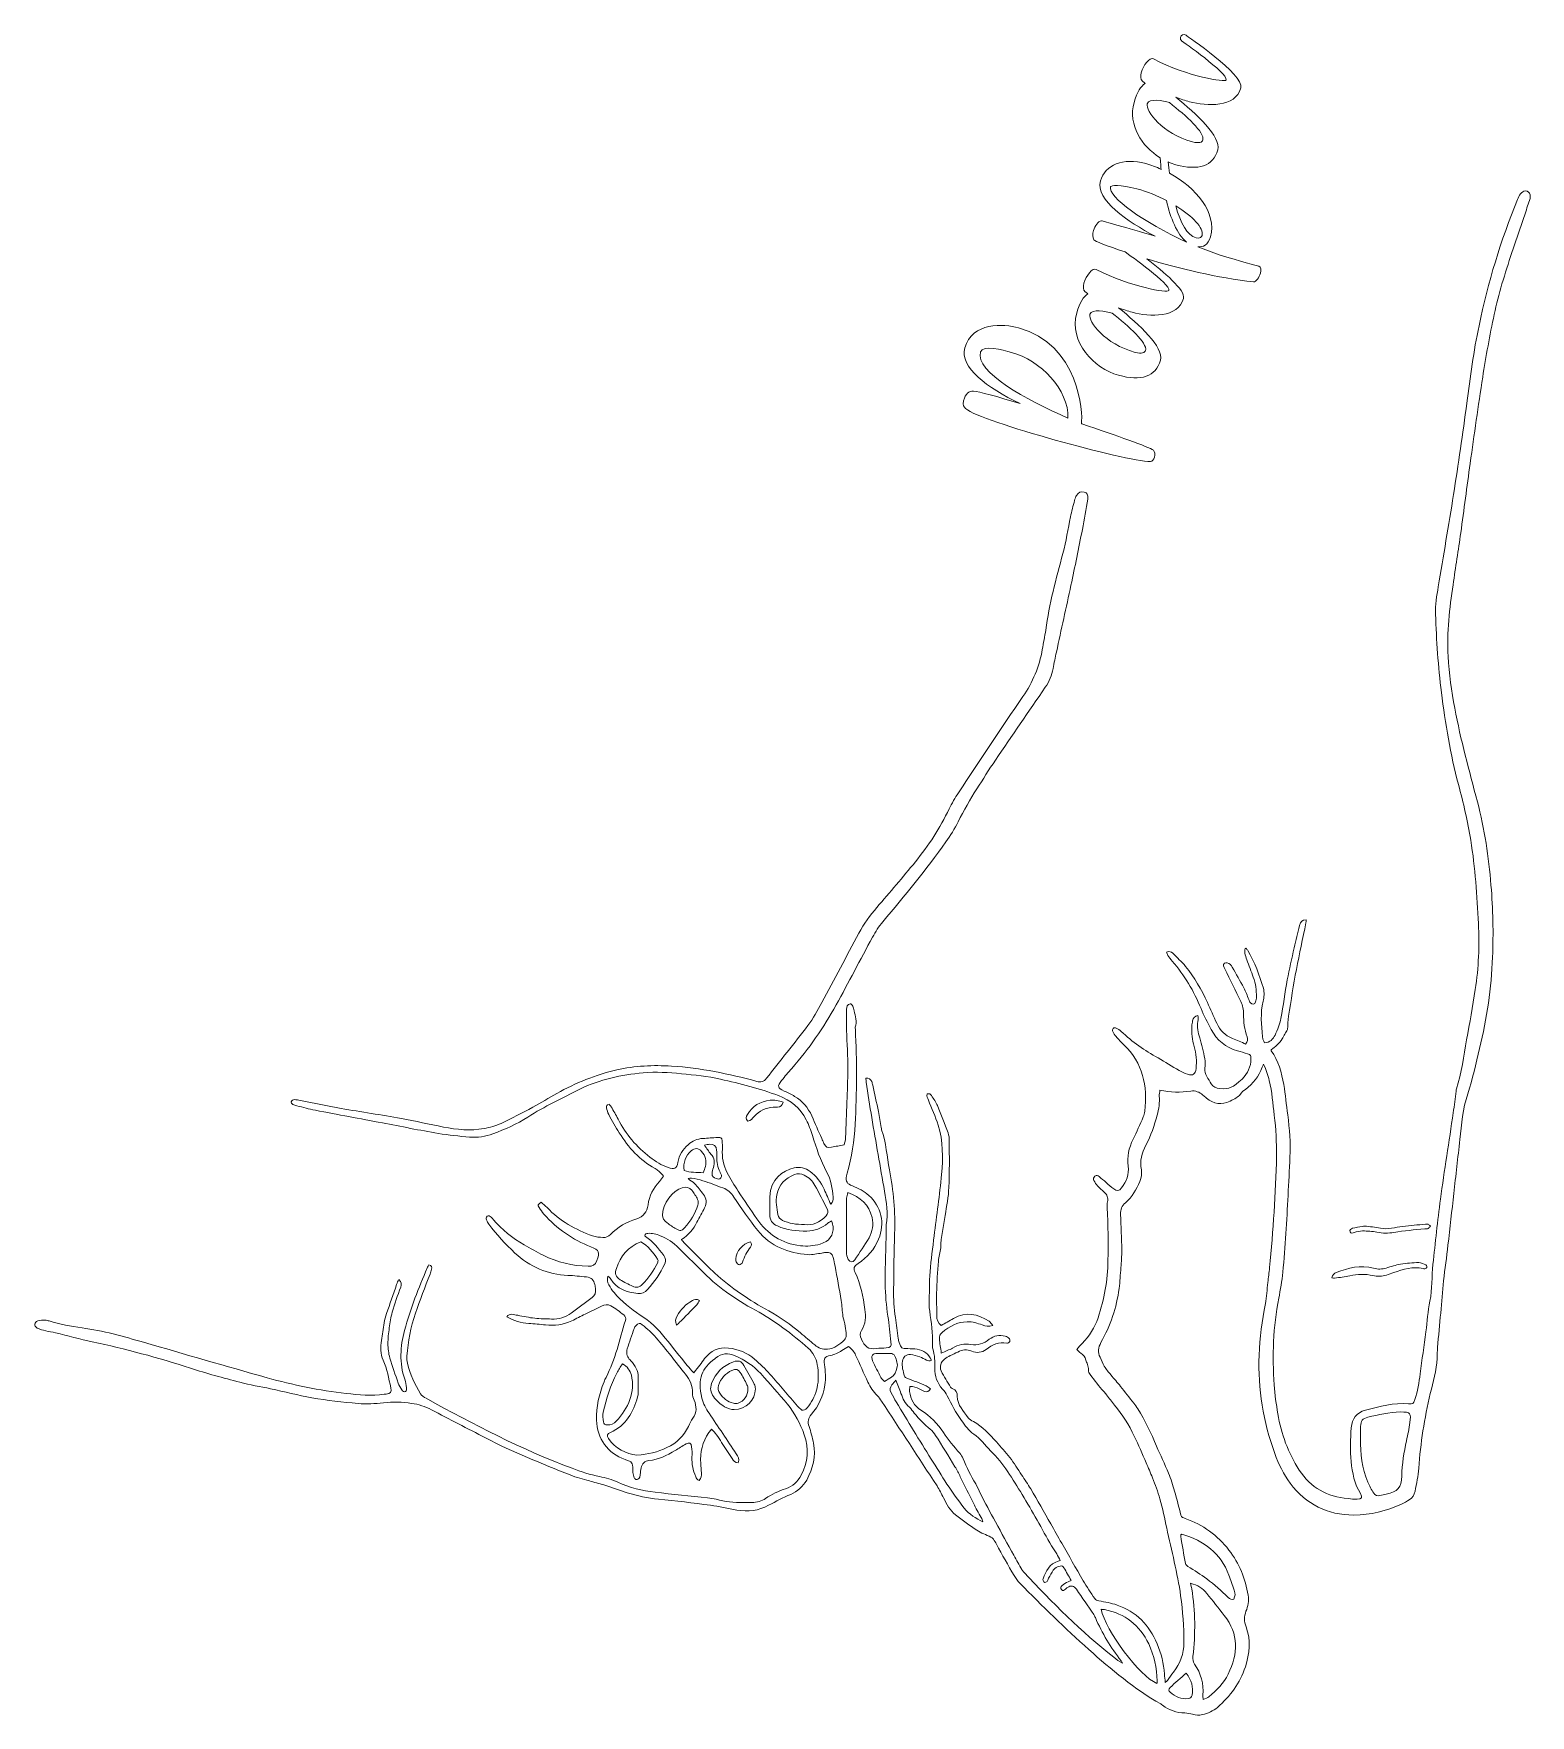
# Model space of a CAD drawing. Extents: x 23 to 872, y -979 to -25.
import ezdxf

# ---------------------------------------------------------------- set-up
doc = ezdxf.new("R2010")
doc.units = 0
doc.header["$MEASUREMENT"] = 0
doc.layers.add('Layer 1', color=7, linetype='Continuous', lineweight=0)

msp = doc.modelspace()

# ---------------------------------------------------------------- linework, layer by layer
at = {"layer": 'Layer 1'}
for points, knots in [([(718.33, -156.79), (717.28, -156.51), (708.08, -153.81), (695.9, -150.31), (691.8, -148.82), (687.88, -147.38), (683.83, -145.71), (686.6, -145.9), (689.69, -144.87), (691.02, -139.98), (694.73, -126.36), (682.65, -112.19), (667.8, -104.02), (667.47, -101.93), (667.18, -99.77), (666.91, -97.59), (668.38, -98.24), (669.88, -98.77), (671.37, -99.18), (683.94, -102.6), (692.51, -100.06), (695.08, -90.63), (697.08, -83.3), (682.99, -70.27), (671.29, -60.89), (674.03, -61.83), (676.61, -62.72), (679.05, -63.38), (689.01, -66.09), (705.15, -66.74), (708.19, -55.56), (710.19, -48.23), (677.12, -25.72), (677.12, -25.72), (675.69, -24.76), (674.31, -25.7), (673.97, -26.92), (673.78, -27.62), (673.94, -28.42), (674.72, -29), (674.72, -29), (700.9, -47.2), (699.86, -51.04), (699.43, -52.61), (678.03, -49.22), (658.66, -39.07), (656.53, -37.93), (652.79, -42.73), (651.65, -46.92), (651.12, -48.84), (651.17, -50.73), (652.38, -51.81), (652.86, -52.12), (653.33, -52.44), (653.94, -52.98), (651.44, -54.55), (649.27, -57.71), (647.61, -63.82), (644.11, -76.67), (651.97, -88.7), (662.33, -95.17), (662.6, -98.22), (662.86, -100.79), (662.97, -101.77), (660.15, -100.44), (657.27, -99.28), (654.3, -98.47), (641.38, -94.95), (631.02, -99.26), (628.55, -108.34), (625.6, -119.17), (643.83, -131.44), (659.59, -139.67), (643.27, -134.86), (629.87, -131.02), (629.13, -131.01), (627.06, -131.01), (625.51, -133.96), (624.62, -136.53), (624.1, -138.45), (623.85, -140.07), (624.86, -141.85), (625.12, -142.4), (631.99, -145.17), (642.52, -148.66), (645.48, -150.74), (668.31, -166.88), (667.34, -170.48), (666.91, -172.05), (645.51, -168.66), (626.14, -158.51), (624.01, -157.37), (620.27, -162.16), (619.13, -166.36), (618.6, -168.28), (618.65, -170.16), (619.86, -171.24), (620.34, -171.56), (620.81, -171.88), (621.42, -172.42), (618.92, -173.99), (616.75, -177.15), (615.09, -183.26), (610.62, -199.68), (624.7, -214.77), (638.85, -218.62), (651.42, -222.04), (659.99, -219.5), (662.56, -210.07), (664.56, -202.73), (650.47, -189.71), (638.77, -180.33), (641.52, -181.27), (644.09, -182.15), (646.53, -182.82), (656.49, -185.53), (672.63, -186.17), (675.67, -175), (676.93, -170.38), (664.31, -159.77), (654.77, -152.53), (672.51, -157.84), (695.35, -163.53), (715.38, -165.56), (716.83, -165.76), (718.68, -163.08), (719.35, -160.63), (719.82, -158.89), (719.73, -157.17), (718.33, -156.79)], [0, 0, 0, 0, 1, 1, 1, 2, 2, 2, 3, 3, 3, 4, 4, 4, 5, 5, 5, 6, 6, 6, 7, 7, 7, 8, 8, 8, 9, 9, 9, 10, 10, 10, 11, 11, 11, 12, 12, 12, 13, 13, 13, 14, 14, 14, 15, 15, 15, 16, 16, 16, 17, 17, 17, 18, 18, 18, 19, 19, 19, 20, 20, 20, 21, 21, 21, 22, 22, 22, 23, 23, 23, 24, 24, 24, 25, 25, 25, 26, 26, 26, 27, 27, 27, 28, 28, 28, 29, 29, 29, 30, 30, 30, 31, 31, 31, 32, 32, 32, 33, 33, 33, 34, 34, 34, 35, 35, 35, 36, 36, 36, 37, 37, 37, 38, 38, 38, 39, 39, 39, 40, 40, 40, 41, 41, 41, 42, 42, 42, 43, 43, 43, 43]), ([(655.1, -64.55), (656, -61.23), (664.18, -62.9), (667.67, -63.85), (677.21, -71.51), (687.82, -80.78), (686.63, -85.14), (686.3, -86.36), (684.57, -87.21), (680.73, -86.16), (663.61, -81.5), (653.96, -68.74), (655.1, -64.55)], [0, 0, 0, 0, 1, 1, 1, 2, 2, 2, 3, 3, 3, 4, 4, 4, 4]), ([(872.35, -116.21), (872.13, -114.98), (870.9, -114.04), (869.67, -114), (868.51, -113.96), (867.58, -114.9), (866.92, -115.75), (866.19, -116.69), (865.6, -117.78), (865.15, -118.88), (855.68, -142.08), (848.43, -165.97), (843.33, -190.5), (840.32, -205.02), (838.3, -219.69), (836.39, -234.4), (834.15, -251.74), (831.56, -269.04), (828.87, -286.31), (826.14, -303.76), (823.09, -321.15), (820.21, -338.57), (819.35, -343.75), (818.47, -348.9), (818.66, -354.22), (819.18, -369.05), (820.16, -383.83), (822.01, -398.56), (824.22, -416.18), (827.15, -433.66), (831.67, -450.86), (834.41, -461.28), (836.97, -471.74), (838.67, -482.39), (841.18, -498.08), (842.12, -513.9), (842.95, -529.74), (843.6, -542.28), (843.16, -554.74), (841.23, -567.13), (839.73, -576.66), (838.13, -586.19), (836.31, -595.66), (834.52, -604.96), (833.59, -614.44), (830.54, -623.48), (830.4, -623.88), (830.4, -624.33), (830.35, -624.76), (829.81, -628.85), (829.32, -632.96), (828.71, -637.05), (826.3, -653.41), (823.68, -669.75), (821.45, -686.14), (819.78, -698.43), (818.62, -710.79), (817.19, -723.11), (816.38, -730.03), (816.97, -737.02), (815.46, -743.93), (814.21, -749.62), (814.01, -755.54), (813.24, -761.34), (812.18, -769.28), (810.99, -777.2), (809.93, -785.14), (809.27, -790.1), (808.68, -795.06), (806.9, -799.79), (806.02, -802.13), (805.87, -802.41), (803.37, -802.2), (794.93, -801.5), (786.93, -803.61), (778.95, -805.82), (773.59, -807.32), (771.32, -810.32), (770.87, -815.89), (770.36, -822.25), (770.19, -828.61), (770.81, -834.99), (771.44, -841.41), (772.6, -847.6), (776.08, -853.19), (777.43, -855.36), (776.82, -856.33), (774.21, -856.36), (772.49, -856.38), (770.77, -856.15), (769.05, -856), (757.26, -854.96), (747.82, -849.89), (741.33, -839.79), (735.05, -830.02), (731.07, -819.35), (729.23, -807.91), (728.35, -802.46), (727.4, -797), (727.05, -791.51), (726.03, -775.03), (726.47, -758.61), (729.7, -742.33), (730.67, -737.44), (731.47, -732.49), (732, -727.53), (732.76, -720.24), (733.32, -712.93), (733.76, -705.62), (734.61, -691.17), (735.43, -676.71), (736.02, -662.24), (736.35, -654.23), (735.97, -646.22), (734.77, -638.26), (733.91, -632.56), (733.51, -626.78), (732.55, -621.1), (731.39, -614.27), (729.43, -607.66), (725.43, -601.85), (725.36, -601.74), (725.44, -601.53), (725.46, -601.34), (727.73, -599.53), (730.14, -597.85), (731.57, -595.16), (732.56, -593.29), (733.75, -591.54), (734.75, -589.9), (734.91, -587.3), (734.87, -584.73), (735.26, -582.22), (736.65, -573.37), (738.06, -564.51), (739.72, -555.71), (741.37, -546.91), (743.34, -538.16), (745.15, -529.39), (745.26, -528.84), (745.26, -528.26), (745.31, -527.69), (742.91, -527.59), (742.11, -528.33), (741.46, -530.86), (740.4, -535.03), (739.42, -539.23), (738.48, -543.43), (737.13, -549.49), (735.67, -555.52), (734.55, -561.62), (733.21, -568.9), (732.36, -576.28), (730.94, -583.55), (730.3, -586.8), (729.01, -589.98), (727.6, -593), (726.51, -595.33), (724.66, -597.2), (721.68, -597.4), (721.36, -596.74), (721.06, -596.22), (720.86, -595.66), (720.67, -595.1), (720.51, -594.5), (720.46, -593.91), (719.84, -587.21), (719.2, -580.54), (720.83, -573.84), (721.41, -571.48), (721.64, -568.72), (720.98, -566.44), (718.83, -558.99), (716.11, -551.71), (712.12, -545), (711.84, -544.54), (711.42, -544.17), (711.07, -543.76), (710.9, -543.8), (710.73, -543.84), (710.56, -543.89), (710.53, -544.77), (710.34, -545.69), (710.5, -546.54), (710.73, -547.8), (711.15, -549.04), (711.59, -550.25), (712.79, -553.57), (714.05, -556.87), (715.27, -560.19), (716.6, -563.79), (717.05, -567.55), (717.03, -571.36), (717.02, -572.3), (716.9, -573.27), (716.6, -574.15), (716.09, -575.68), (714.66, -575.92), (713.64, -574.66), (713.23, -574.15), (713.05, -573.44), (712.77, -572.81), (711.8, -570.61), (710.96, -568.33), (709.85, -566.2), (707.77, -562.23), (705.54, -558.35), (703.35, -554.44), (703.06, -553.92), (702.69, -553.42), (702.25, -553.01), (701.22, -552.05), (699.56, -551.61), (698.97, -552.16), (697.78, -553.25), (698.56, -554.32), (699.09, -555.41), (702.13, -561.6), (705.13, -567.81), (708.14, -574.01), (709.2, -576.21), (709.83, -578.51), (709.78, -580.99), (709.69, -585.42), (710.24, -589.76), (711.69, -593.97), (712.15, -595.31), (712.2, -596.65), (710.93, -598.09), (708.44, -597.01), (705.96, -595.85), (703.41, -594.86), (699.24, -593.22), (696.36, -590.32), (694.54, -586.29), (692.76, -582.36), (690.96, -578.45), (689.18, -574.52), (685.85, -567.2), (681.96, -560.19), (676.8, -553.99), (674.6, -551.36), (672.02, -549.03), (669.59, -546.6), (668.69, -545.71), (667.61, -545.26), (666.07, -545.94), (666.3, -546.57), (666.43, -547.23), (666.77, -547.75), (667.55, -548.89), (668.39, -549.99), (669.28, -551.04), (676.15, -559.12), (681.59, -568.04), (685.59, -577.88), (687.24, -581.95), (689.21, -585.9), (691.29, -589.76), (694.58, -595.89), (699.55, -600.05), (706.36, -601.89), (708.27, -602.41), (710.15, -603.04), (712.03, -603.68), (713.94, -604.32), (713.98, -604.35), (713.95, -606.45), (713.87, -610.98), (712.12, -614.79), (708.86, -617.92), (703.68, -622.89), (701.93, -623.63), (696.17, -623.36), (694.12, -623.26), (692.52, -622.41), (691.43, -620.68), (690.55, -619.3), (689.71, -617.9), (688.89, -616.48), (688.05, -615.03), (687.7, -613.5), (687.85, -611.78), (688, -609.99), (688.08, -608.11), (687.73, -606.37), (686.94, -602.41), (685.98, -598.48), (684.87, -594.59), (683.98, -591.49), (683.25, -588.44), (683.84, -585.19), (684.03, -584.15), (683.87, -583.04), (683.87, -581.87), (682.04, -582.28), (681.12, -583.29), (680.83, -584.87), (680.65, -585.88), (680.47, -586.91), (680.4, -587.93), (680.12, -591.84), (680.53, -595.68), (681.72, -599.43), (683.02, -603.52), (683.2, -607.73), (682.82, -611.97), (682.52, -615.21), (681.01, -616.23), (677.9, -615.21), (676.28, -614.67), (674.7, -613.92), (673.21, -613.07), (669.18, -610.75), (665.25, -608.25), (661.2, -605.96), (653.68, -601.68), (646.55, -596.88), (640.28, -590.87), (639.49, -590.1), (638.52, -589.46), (637.53, -588.99), (637.03, -588.76), (636.05, -588.83), (635.71, -589.18), (635.36, -589.54), (635.27, -590.51), (635.5, -591.01), (635.95, -592.01), (636.63, -592.95), (637.36, -593.78), (638.79, -595.39), (640.27, -596.97), (641.82, -598.46), (652.6, -608.9), (655.32, -621.87), (653.75, -636.2), (653.63, -637.29), (653.27, -638.4), (652.83, -639.41), (650.96, -643.67), (649.14, -647.96), (647.07, -652.12), (644.66, -656.97), (643.49, -662), (644.23, -667.38), (644.87, -672.08), (643.2, -676.03), (640.5, -679.66), (639.18, -681.45), (637.86, -681.65), (636.07, -680.31), (634.56, -679.18), (633.18, -677.86), (631.75, -676.62), (630.44, -675.5), (629.14, -674.36), (627.81, -673.26), (627.09, -672.67), (626.23, -672.45), (625.43, -673.03), (624.56, -673.67), (624.34, -674.62), (624.85, -675.56), (625.42, -676.61), (626.02, -677.68), (626.82, -678.54), (627.99, -679.8), (629.33, -680.9), (630.62, -682.05), (632.29, -683.55), (633.02, -685.33), (632.56, -687.61), (632.34, -688.69), (632.29, -689.84), (632.35, -690.95), (632.93, -700.94), (632.99, -710.93), (632.81, -720.93), (632.61, -732.07), (630.81, -742.88), (627.18, -753.4), (625.26, -758.94), (622.28, -763.83), (618.09, -767.96), (617.06, -768.97), (616.17, -770.11), (615.08, -771.34), (615.96, -772.17), (616.55, -772.94), (617.32, -773.41), (618.89, -774.36), (619.9, -775.6), (620.25, -777.44), (620.41, -778.27), (620.94, -779.02), (621.18, -779.85), (621.46, -780.83), (621.89, -781.88), (621.77, -782.84), (621.62, -784.02), (622.03, -784.79), (622.7, -785.62), (625.29, -788.83), (627.46, -792.38), (630.5, -795.22), (631.06, -795.75), (631.44, -796.45), (631.92, -797.06), (633.45, -799.03), (634.93, -801.06), (636.54, -802.96), (641.09, -808.32), (644.74, -814.24), (647.75, -820.56), (650.11, -825.54), (652.26, -830.61), (654.47, -835.66), (655.71, -838.5), (656.95, -841.33), (658.05, -844.22), (659.55, -848.15), (661.15, -852.06), (662.27, -856.1), (663.79, -861.57), (664.99, -867.14), (666.15, -872.7), (668.84, -885.5), (672.27, -898.14), (674.04, -911.14), (675.25, -919.98), (675.89, -928.78), (675.86, -937.68), (675.83, -944), (673.83, -949.49), (670, -954.42), (668.79, -955.98), (667.71, -957.64), (666.54, -959.22), (666.28, -959.57), (665.86, -959.8), (665.31, -960.25), (665.14, -958.48), (665, -957.03), (664.87, -955.58), (664.37, -949.61), (663.05, -943.84), (660.71, -938.32), (656.24, -927.79), (648.85, -920.2), (637.96, -916.39), (634.66, -915.24), (631.13, -914.7), (627.68, -913.97), (626.74, -913.77), (625.86, -913.7), (625.26, -912.76), (623.09, -909.35), (620.73, -906.05), (618.69, -902.56), (614.55, -895.51), (610.58, -888.37), (606.54, -881.26), (604.46, -877.6), (602.39, -873.92), (600.3, -870.25), (596.55, -863.67), (592.82, -857.06), (588.98, -850.52), (587.38, -847.78), (585.53, -845.17), (583.77, -842.52), (581.58, -839.22), (579.51, -835.83), (577.11, -832.69), (574.77, -829.61), (572.1, -826.78), (569.54, -823.87), (565.66, -819.46), (561.58, -815.27), (556.44, -812.27), (555.41, -811.67), (554.2, -811.09), (553.55, -810.16), (550.92, -806.39), (547.43, -803.08), (547.32, -797.95), (547.28, -796.1), (546.73, -794.17), (544.46, -793.53), (544.09, -793.42), (543.71, -793.05), (543.5, -792.7), (541.69, -789.68), (539.7, -786.74), (538.2, -783.57), (537.01, -781.06), (537.91, -778.62), (540.05, -776.85), (541.03, -776.04), (542.21, -775.44), (543.35, -774.85), (544.72, -774.13), (546.19, -773.6), (547.54, -772.85), (550.12, -771.4), (552.77, -771.13), (555.48, -772.31), (558.46, -773.6), (561.19, -773.18), (563.78, -771.33), (567.27, -768.83), (570.83, -766.61), (575.48, -767.86), (575.93, -767.98), (576.79, -767.41), (577.1, -766.92), (577.34, -766.57), (577.19, -765.63), (576.86, -765.32), (576.21, -764.69), (575.37, -764.09), (574.51, -763.87), (571.25, -763.04), (568.17, -763.49), (565.47, -765.62), (562.4, -768.05), (558.87, -769.17), (555.06, -768.52), (551.24, -767.87), (547.94, -768.78), (544.66, -770.58), (542.73, -771.64), (540.62, -772.39), (538.24, -773.43), (537.82, -770.43), (537.38, -767.91), (537.14, -765.36), (537.01, -763.94), (537.61, -762.61), (538.71, -761.68), (542.82, -758.19), (547.37, -755.75), (552.93, -755.66), (555.93, -755.6), (558.71, -756.46), (561.47, -757.48), (563.31, -758.16), (565.17, -758.6), (567.49, -757.84), (566.64, -756.83), (566.13, -755.84), (565.33, -755.34), (558.87, -751.31), (552.2, -749.71), (545.12, -753.85), (542.82, -755.19), (540.47, -756.44), (538.13, -757.74), (536.34, -756.28), (535.57, -754.55), (535.61, -752.3), (535.69, -747.99), (535.45, -743.67), (535.59, -739.37), (535.78, -733.34), (536.1, -727.32), (536.57, -721.31), (536.76, -718.75), (537.78, -716.24), (537.87, -713.68), (538.09, -707.44), (539.46, -701.39), (540.42, -695.27), (541.25, -689.99), (542.3, -684.71), (542.53, -679.4), (542.92, -670.62), (542.77, -661.81), (542.76, -653.02), (542.76, -651.49), (542.58, -649.88), (542.06, -648.46), (540.18, -643.28), (538.22, -638.12), (536.07, -633.04), (535.21, -631.01), (533.81, -629.2), (532.61, -627.32), (532.07, -626.47), (531.32, -625.96), (530.26, -626.41), (529.67, -627.77), (530.43, -628.78), (530.88, -629.89), (532.78, -634.59), (534.95, -639.22), (536.45, -644.06), (539.29, -653.18), (539.21, -662.65), (538.36, -672.02), (537.29, -683.68), (535.57, -695.29), (534.16, -706.92), (533.34, -713.67), (532.36, -720.42), (531.85, -727.2), (531.4, -733.38), (531.47, -739.6), (531.36, -745.81), (531.33, -747.09), (531.48, -748.39), (531.64, -749.67), (532.45, -755.99), (533.61, -762.28), (533.18, -768.7), (533.13, -769.47), (533.17, -770.29), (533.4, -771.01), (534.55, -774.6), (534.69, -778.29), (534.59, -782.01), (534.47, -786.53), (535.92, -790.45), (538.89, -793.87), (539.9, -795.03), (540.97, -796.24), (541.61, -797.62), (543.92, -802.53), (546.37, -807.3), (549.74, -811.65), (551.88, -814.42), (553.5, -817.47), (556.63, -819.43), (560.47, -821.83), (563.01, -825.67), (566.18, -828.81), (573.57, -836.12), (578.79, -844.96), (584.12, -853.69), (589.95, -863.24), (595.26, -873.11), (600.83, -882.82), (601.72, -884.39), (602.8, -885.85), (603.74, -887.39), (604.44, -888.55), (605.05, -889.75), (605.75, -891.03), (605.21, -891.28), (604.93, -891.48), (604.61, -891.57), (599.62, -893.03), (597.52, -896.98), (596.04, -901.46), (595.93, -901.78), (595.86, -902.2), (595.99, -902.47), (596.19, -902.9), (596.52, -903.45), (596.9, -903.55), (597.28, -903.66), (597.96, -903.42), (598.22, -903.09), (598.63, -902.57), (598.75, -901.83), (599.08, -901.23), (599.94, -899.66), (600.75, -898.03), (601.79, -896.57), (602.7, -895.29), (604.07, -894.49), (605.69, -894.25), (606.64, -894.1), (607.33, -894.29), (607.84, -895.21), (609.15, -897.61), (610.53, -899.98), (611.98, -902.52), (611.26, -902.76), (610.65, -902.85), (610.16, -903.14), (608.99, -903.83), (607.8, -904.53), (606.75, -905.38), (606.07, -905.93), (605.63, -906.81), (606.4, -907.64), (607.19, -908.49), (607.94, -908.03), (608.64, -907.41), (609.02, -907.06), (609.39, -906.68), (609.81, -906.4), (611.78, -905.11), (613.54, -905.49), (614.88, -907.44), (618.15, -912.19), (621.44, -916.93), (624.7, -921.69), (625.08, -922.25), (625.36, -922.9), (625.63, -923.53), (629.47, -932.35), (634.34, -940.55), (640.33, -948.08), (640.65, -948.48), (640.86, -948.96), (641.12, -949.4), (639.24, -948.42), (637.64, -947.26), (636.09, -946.04), (617.61, -931.48), (601.06, -914.89), (585.03, -897.74), (584.62, -897.3), (584.25, -896.81), (583.96, -896.29), (582.43, -893.59), (580.94, -890.88), (579.44, -888.17), (575.94, -881.84), (572.4, -875.52), (568.93, -869.17), (566.01, -863.81), (563.15, -858.41), (560.31, -853), (559.39, -851.25), (558.79, -849.31), (557.77, -847.63), (554.98, -843.06), (552.64, -838.28), (550.59, -833.34), (550.14, -832.24), (549.43, -831.23), (548.68, -830.3), (545.56, -826.41), (542.16, -822.75), (539.43, -818.53), (536.13, -813.42), (531.93, -809.14), (526.71, -805.86), (522.84, -803.42), (520.82, -799.64), (520.21, -795.15), (520.09, -794.29), (520.36, -793.37), (520.46, -792.45), (522.59, -792.16), (524.09, -793), (525.62, -793.78), (526.61, -794.29), (527.6, -794.85), (528.66, -795.17), (529.96, -795.55), (531.21, -795.39), (532.07, -793.7), (531.2, -793.1), (530.44, -792.41), (529.55, -791.98), (527.85, -791.17), (526.09, -790.46), (524.32, -789.78), (522.47, -789.07), (520.57, -788.49), (518.74, -787.75), (518.15, -787.51), (517.38, -787), (517.26, -786.48), (516.61, -783.73), (515.69, -780.99), (516.18, -778.09), (516.64, -775.39), (518.03, -774.1), (520.8, -774.32), (522.57, -774.46), (524.33, -775.03), (526.02, -775.6), (527.32, -776.04), (528.51, -776.8), (529.76, -777.37), (530.7, -777.81), (531.68, -778.14), (532.64, -777.37), (531.01, -773.93), (528.26, -771.76), (524.59, -771.22), (522.81, -770.95), (520.98, -770.94), (519.18, -770.91), (515.66, -770.87), (515.38, -770.71), (514.27, -767.33), (514.03, -766.6), (513.87, -765.83), (513.77, -765.07), (513.22, -761.15), (512.78, -757.21), (512.17, -753.3), (511.35, -748), (511.09, -742.67), (511.17, -737.32), (511.33, -726.71), (511.31, -716.1), (511.73, -705.51), (512.21, -693.37), (511.13, -681.38), (508.84, -669.5), (507.37, -661.9), (506.93, -654.09), (504.35, -646.7), (504.21, -646.3), (504.27, -645.84), (504.2, -645.42), (503.66, -642.37), (503.17, -639.31), (502.55, -636.27), (501.52, -631.3), (500.4, -626.34), (499.3, -621.38), (499.15, -620.71), (498.99, -620.04), (498.74, -619.4), (498.17, -617.98), (497.08, -617.39), (495.41, -617.37), (495.5, -618.3), (495.53, -618.97), (495.63, -619.64), (496.66, -626.37), (497.62, -633.11), (498.76, -639.82), (501.12, -653.75), (503.55, -667.67), (506.03, -681.58), (507.15, -687.89), (508.07, -694.18), (506.91, -700.59), (506.83, -701.01), (506.87, -701.45), (506.87, -701.88), (506.83, -706.53), (506.92, -711.19), (506.72, -715.84), (506.22, -728.08), (505.97, -740.3), (507.93, -752.47), (508.71, -757.32), (509.17, -762.22), (509.67, -767.11), (509.93, -769.62), (509.49, -770.21), (506.99, -770.53), (505.12, -770.77), (503.15, -770.38), (501.33, -770.77), (496.86, -771.72), (494.56, -769.44), (493.04, -765.73), (493.01, -765.65), (492.96, -765.58), (492.91, -765.5), (491.95, -763.87), (491.92, -762.23), (492.94, -760.62), (495.28, -756.9), (495.51, -752.85), (494.88, -748.65), (493.81, -741.47), (492.59, -734.36), (489.33, -727.75), (488.14, -725.33), (488.75, -724.02), (491, -722.56), (496.3, -719.15), (500.22, -714.54), (502.65, -708.74), (506.38, -699.83), (504.22, -690.25), (497.1, -683.98), (494.35, -681.57), (491.19, -679.83), (487.75, -678.58), (484.68, -677.47), (483.87, -676.08), (484.44, -672.87), (484.53, -672.36), (484.68, -671.86), (484.81, -671.36), (487.26, -662.27), (488.99, -653.07), (489.41, -643.63), (490.2, -625.62), (490.49, -607.61), (489.46, -589.6), (489.44, -589.26), (489.34, -588.88), (489.44, -588.57), (490.48, -585.36), (489.34, -582.3), (488.8, -579.2), (488.64, -578.27), (488.38, -577.33), (487.96, -576.5), (487.69, -575.96), (487, -575.2), (486.59, -575.25), (485.97, -575.33), (485.11, -575.92), (484.91, -576.48), (484.52, -577.6), (484.37, -578.84), (484.37, -580.03), (484.34, -583.48), (484.39, -586.93), (484.49, -590.38), (484.72, -597.7), (485.16, -605.02), (485.2, -612.34), (485.24, -618.54), (484.86, -624.74), (484.65, -630.94), (484.41, -637.66), (484.19, -644.38), (483.88, -651.09), (483.82, -652.51), (483.41, -653.91), (483.16, -655.29), (480.54, -655.74), (478.25, -656.13), (475.96, -656.54), (473.39, -656.99), (472.91, -656.78), (471.66, -654.46), (471.17, -653.55), (470.77, -652.59), (470.36, -651.65), (468.49, -647.39), (466.65, -643.11), (464.76, -638.86), (462.66, -634.15), (459.38, -630.44), (455, -627.76), (453.1, -626.6), (451.07, -625.62), (449.02, -624.73), (445.32, -623.11), (445.01, -622.05), (447.59, -618.84), (449.48, -616.49), (451.34, -614.11), (453.35, -611.86), (463.17, -600.88), (471.36, -588.74), (478.52, -575.92), (485.61, -563.21), (492.26, -550.24), (499.22, -537.45), (500.9, -534.37), (502.8, -531.33), (505.07, -528.66), (517.53, -514.01), (529.64, -499.08), (540.79, -483.4), (543.37, -479.76), (545.78, -475.94), (547.78, -471.96), (551.01, -465.56), (554.5, -459.33), (558.36, -453.3), (561.85, -447.86), (565.29, -442.38), (568.92, -437.04), (578.31, -423.2), (587.75, -409.39), (597.25, -395.63), (599.5, -392.37), (601, -388.89), (601.68, -385), (602.23, -381.86), (602.88, -378.74), (603.56, -375.63), (606.3, -363), (609.11, -350.39), (611.8, -337.75), (614.04, -327.22), (616.2, -316.68), (618.28, -306.12), (619.42, -300.37), (620.38, -294.6), (621.3, -288.82), (621.68, -286.48), (620.99, -285.39), (619.34, -284.89), (617.57, -284.36), (616.01, -284.99), (615, -286.79), (614.49, -287.68), (614.1, -288.66), (613.84, -289.65), (613.02, -292.73), (612.21, -295.82), (611.54, -298.93), (610.08, -305.84), (609.01, -312.85), (607.22, -319.67), (603.44, -334.08), (599.45, -348.42), (597.46, -363.23), (596.97, -366.9), (596.15, -370.52), (595.52, -374.17), (593.85, -383.91), (590.22, -392.72), (584.54, -400.93), (572.09, -418.94), (560.07, -437.24), (547.95, -455.47), (545.99, -458.41), (544.2, -461.48), (542.68, -464.66), (537.54, -475.47), (531.06, -485.43), (523.53, -494.68), (516.41, -503.43), (508.99, -511.96), (501.7, -520.58), (497.85, -525.13), (494.27, -529.87), (491.46, -535.15), (484.46, -548.31), (477.5, -561.49), (470.4, -574.59), (467.98, -579.06), (465.57, -583.6), (462.52, -587.63), (454.87, -597.73), (446.83, -607.53), (439.03, -617.52), (437.47, -619.51), (435.92, -619.9), (433.48, -619.25), (417.65, -614.98), (401.65, -611.56), (385.22, -610.59), (374.75, -609.97), (364.34, -610.36), (354.1, -612.72), (342.11, -615.5), (330.8, -620.13), (320.05, -626.11), (315.46, -628.67), (311.01, -631.49), (306.38, -633.97), (300.47, -637.16), (294.52, -640.3), (288.43, -643.11), (285.41, -644.5), (282.09, -645.37), (278.81, -645.98), (271.07, -647.41), (263.34, -646.65), (255.68, -645.16), (247.74, -643.62), (239.85, -641.74), (231.88, -640.31), (220.51, -638.27), (209.08, -636.6), (197.71, -634.61), (189.99, -633.26), (182.31, -631.65), (174.61, -630.16), (173.43, -629.93), (172.24, -629.58), (171.06, -629.6), (170.45, -629.62), (169.66, -630.23), (169.35, -630.79), (169.2, -631.07), (169.84, -632.01), (170.33, -632.36), (170.93, -632.79), (171.74, -632.96), (172.49, -633.14), (176, -634), (179.5, -634.94), (183.05, -635.63), (195.74, -638.08), (208.45, -640.44), (221.15, -642.84), (231.73, -644.85), (242.28, -647.01), (252.89, -648.82), (258.74, -649.81), (264.68, -650.35), (270.6, -650.82), (275.09, -651.18), (279.57, -650.67), (283.83, -649.04), (290.68, -646.42), (297.41, -643.49), (303.61, -639.54), (313.08, -633.5), (323.16, -628.61), (333.19, -623.64), (344.49, -618.04), (356.61, -615.6), (369.05, -614.44), (376.29, -613.77), (383.51, -614.16), (390.73, -614.93), (398.19, -615.72), (405.63, -616.39), (412.99, -618.02), (424.11, -620.48), (435.11, -623.28), (445.79, -627.31), (452.79, -629.95), (458.17, -634.43), (461.58, -641.08), (463.02, -643.9), (464.17, -646.91), (465.11, -649.94), (467.32, -657.03), (469.64, -664.04), (473.16, -670.62), (475.55, -675.09), (476.59, -679.99), (476.89, -685.03), (476.98, -686.43), (476.87, -687.75), (475.54, -688.99), (474.22, -686.04), (472.9, -683.25), (471.7, -680.41), (469.97, -676.32), (467.21, -673.08), (463.77, -670.37), (461.09, -668.25), (458.01, -667.58), (454.75, -668.4), (448.33, -670.01), (441.21, -674.55), (440.88, -684.86), (440.78, -688.13), (440.93, -691.41), (440.89, -694.69), (440.85, -697.91), (442.28, -700.02), (445.25, -701.31), (450.59, -703.65), (456.21, -704.24), (461.93, -704.16), (466.37, -704.1), (470.39, -702.73), (473.79, -699.74), (474.33, -699.27), (475.05, -698.99), (476, -698.45), (476.34, -699.75), (476.74, -700.71), (476.83, -701.69), (477.26, -706.41), (474.52, -710.18), (469.52, -711.59), (465.85, -712.63), (462.07, -712.98), (458.25, -712.53), (447.63, -711.3), (439.6, -705.82), (433.55, -697.23), (429.93, -692.09), (426.42, -686.86), (423, -681.58), (420.8, -678.18), (418.7, -674.71), (416.82, -671.13), (414.61, -666.94), (413.64, -662.42), (414.04, -657.63), (414.17, -656.1), (414, -654.53), (413.83, -652.99), (413.63, -651.15), (413.25, -650.91), (411.26, -651.05), (408.51, -651.24), (405.77, -651.51), (403.01, -651.65), (399.77, -651.81), (396.99, -652.98), (394.62, -655.17), (391.63, -657.93), (389.48, -661.14), (388.75, -665.25), (388.11, -668.83), (386.7, -669.49), (383.24, -668.17), (379.51, -666.74), (376.09, -664.76), (372.94, -662.31), (365.35, -656.4), (359.17, -649.32), (354.84, -640.67), (353.65, -638.29), (352.27, -635.99), (350.93, -633.68), (350.61, -633.11), (350.11, -632.64), (349.76, -632.2), (348.31, -632.43), (348.01, -633.3), (348.26, -634.32), (348.57, -635.57), (348.89, -636.86), (349.5, -637.97), (351.43, -641.53), (353.39, -645.08), (355.53, -648.51), (360.72, -656.82), (367.21, -663.87), (375.82, -668.77), (376.57, -669.19), (377.32, -669.66), (377.95, -670.23), (378.88, -671.07), (379.71, -672.02), (380.62, -672.96), (379.72, -674.15), (379.06, -675.16), (378.27, -676.07), (374.91, -679.91), (372.49, -684.16), (371.84, -689.35), (371.35, -693.24), (369.33, -696.05), (365.38, -697.22), (359.64, -698.91), (354.7, -701.96), (350.44, -706.15), (349.27, -707.29), (347.85, -707.97), (346.25, -707.85), (344.28, -707.69), (342.23, -707.58), (340.41, -706.92), (330.66, -703.37), (321.73, -698.47), (314.5, -690.84), (313.45, -689.74), (312.25, -688.79), (311.17, -687.81), (309.26, -689.26), (309.16, -689.35), (310.02, -690.79), (310.81, -692.12), (311.72, -693.39), (312.74, -694.55), (320.11, -702.92), (329.05, -709.07), (339.43, -713.14), (344.16, -715), (344.68, -716.31), (342.77, -720.96), (341.76, -723.41), (340.46, -724.29), (337.8, -724.19), (328.91, -723.83), (320.35, -722.07), (312.4, -717.93), (308.74, -716.01), (305.12, -714.01), (301.51, -711.99), (294.83, -708.24), (288.97, -703.48), (284, -697.63), (283.61, -697.17), (283.22, -696.71), (282.8, -696.28), (282.15, -695.61), (281.4, -695.19), (280.51, -695.81), (279.73, -696.35), (279.8, -697.14), (280.16, -697.89), (280.57, -698.74), (280.95, -699.63), (281.53, -700.37), (286.04, -706.15), (290.88, -711.64), (296.27, -716.64), (304.77, -724.54), (314.76, -728.76), (326.34, -729.32), (329.87, -729.5), (333.4, -729.83), (336.91, -730.24), (339.74, -730.57), (340.97, -731.81), (341.62, -734.6), (341.81, -735.43), (341.96, -736.29), (342.07, -737.14), (342.33, -739.1), (341.67, -740.68), (340.06, -741.88), (336.12, -744.82), (332.25, -747.84), (328.26, -750.72), (324.96, -753.1), (321.22, -754.3), (317.1, -754.13), (313.91, -753.99), (310.7, -754.03), (307.54, -753.67), (304.3, -753.31), (301.11, -752.58), (297.9, -752), (296.8, -751.81), (295.71, -751.52), (294.6, -751.42), (293.45, -751.32), (292.49, -751.75), (291.74, -752.89), (295.71, -755.05), (299.79, -756.25), (304.14, -756.6), (307.32, -756.85), (310.5, -757.13), (313.67, -757.46), (318.84, -757.98), (323.83, -757.32), (328.55, -755.12), (331.13, -753.92), (333.61, -752.53), (336.16, -751.27), (339.25, -749.75), (342.35, -748.23), (345.48, -746.79), (347.16, -746.02), (349.05, -745.5), (350.71, -746.53), (353.26, -748.12), (355.65, -749.97), (358.08, -751.75), (359.2, -752.56), (359.35, -753.63), (358.96, -754.95), (355.75, -765.85), (353.32, -777.01), (347.98, -787.19), (347.54, -788.02), (347.21, -788.92), (346.87, -789.8), (344.13, -796.77), (342.38, -803.94), (342.57, -811.47), (342.83, -821.98), (348.96, -830.34), (358.83, -833.79), (362.99, -835.25), (363.04, -835.31), (363.21, -839.59), (363.24, -840.11), (363.19, -840.64), (363.28, -841.14), (363.46, -842.15), (363.62, -843.19), (363.98, -844.15), (364.16, -844.62), (364.79, -845.24), (365.2, -845.23), (365.78, -845.21), (366.51, -844.79), (366.86, -844.31), (367.23, -843.79), (367.27, -843.02), (367.38, -842.35), (367.59, -841.07), (367.64, -839.76), (367.95, -838.52), (368.53, -836.24), (369.95, -834.54), (372.35, -834.36), (377.88, -833.93), (382.57, -831.46), (387.18, -828.71), (389.26, -827.47), (391.29, -826.16), (393.39, -824.98), (395.31, -823.9), (396.31, -824.34), (396.58, -826.54), (396.83, -828.5), (396.82, -830.5), (396.75, -832.47), (396.62, -836.34), (397.32, -840.02), (398.87, -843.55), (399.28, -844.49), (399.74, -845.38), (400.82, -845.68), (402.09, -844.38), (402.4, -842.94), (402.2, -841.31), (402, -839.6), (401.9, -837.87), (401.75, -836.15), (401.2, -829.74), (402.66, -823.83), (406.28, -818.48), (406.7, -817.87), (407.23, -817.33), (407.87, -816.54), (408.94, -817.72), (409.93, -818.67), (410.74, -819.76), (411.76, -821.14), (412.64, -822.63), (413.57, -824.08), (415.54, -827.12), (417.47, -830.18), (419.48, -833.2), (420.31, -834.44), (421.15, -835.79), (422.93, -835.71), (423.95, -833.62), (422.87, -832.11), (421.86, -830.58), (416.74, -822.91), (411.64, -815.22), (406.5, -807.56), (404.71, -804.89), (403.15, -802.12), (402.38, -798.99), (399.64, -787.78), (402.48, -781.88), (409.7, -776.67), (409.84, -776.57), (409.98, -776.47), (410.11, -776.36), (413.51, -773.48), (417.19, -773.21), (421.21, -774.97), (426.74, -777.38), (431.72, -780.59), (435.75, -785.08), (440.89, -790.78), (445.96, -796.54), (450.89, -802.41), (455.2, -807.54), (458.18, -813.46), (460.46, -819.76), (463.34, -827.72), (462.51, -835.34), (458.64, -842.74), (456.72, -846.42), (453.87, -849.05), (449.92, -850.38), (445.89, -851.73), (442.09, -853.52), (438.56, -855.89), (436.21, -857.46), (433.62, -858.29), (430.74, -858.17), (429.11, -858.1), (427.47, -858.14), (425.83, -858.17), (420.63, -858.27), (415.51, -857.71), (410.47, -856.37), (408.9, -855.95), (407.26, -855.7), (405.64, -855.52), (395.7, -854.46), (385.74, -853.53), (375.81, -852.39), (368.5, -851.55), (361.44, -849.78), (354.68, -846.71), (351.42, -845.22), (347.87, -844.21), (344.35, -843.51), (338.99, -842.44), (333.89, -840.73), (328.79, -838.82), (299.98, -828.01), (272.75, -813.9), (245.86, -799.08), (244.69, -798.44), (243.43, -797.58), (242.75, -796.48), (239.42, -791.12), (236.69, -785.45), (235.34, -779.23), (235.05, -777.9), (234.91, -776.49), (235.01, -775.14), (235.63, -766.86), (237.08, -758.71), (239.82, -750.86), (242.44, -743.38), (245.35, -736), (248.12, -728.58), (248.45, -727.69), (248.76, -726.79), (249.01, -725.88), (249.36, -724.61), (249, -723.68), (247.5, -723.31), (247.18, -723.91), (246.8, -724.48), (246.54, -725.11), (244.18, -730.84), (241.68, -736.53), (239.56, -742.35), (237.38, -748.33), (235.36, -754.4), (233.69, -760.54), (231.17, -769.75), (230.64, -779.05), (233.78, -788.31), (234.3, -789.85), (234.55, -791.5), (234.76, -793.11), (234.85, -793.78), (234.72, -794.8), (234.29, -795.14), (233.4, -795.82), (232.63, -794.95), (232.18, -794.28), (231.38, -793.07), (230.58, -791.81), (230.09, -790.46), (228.4, -785.75), (226.68, -781.05), (225.32, -776.25), (224.58, -773.64), (224.27, -770.83), (224.24, -768.11), (224.21, -765.11), (224.61, -762.09), (225.02, -759.1), (225.42, -756.12), (225.82, -753.11), (226.67, -750.23), (228.07, -745.45), (229.77, -740.74), (231.48, -736.05), (232.07, -734.42), (232.1, -733.12), (230.49, -731.62), (229.99, -732.68), (229.49, -733.53), (229.17, -734.45), (227.23, -739.98), (225.31, -745.51), (223.46, -751.06), (222.89, -752.77), (222.45, -754.54), (222.12, -756.32), (221.52, -759.63), (221, -762.95), (220.54, -766.28), (220.01, -770.07), (219.87, -773.92), (221.55, -777.46), (223.91, -782.45), (224.68, -787.84), (225.86, -793.12), (226.43, -795.64), (225.8, -796.33), (223.19, -796.7), (222.85, -796.75), (222.5, -796.76), (222.16, -796.81), (214.92, -797.77), (207.71, -797.18), (200.5, -796.34), (185.31, -794.57), (170.36, -791.54), (155.66, -787.42), (132.27, -780.86), (108.95, -774.03), (85.6, -767.3), (74.09, -763.98), (62.56, -760.66), (50.66, -759.11), (44.31, -758.29), (38.09, -757.07), (31.98, -755.22), (31.24, -755), (30.47, -754.74), (29.71, -754.75), (28.36, -754.76), (26.91, -754.72), (25.66, -755.16), (23.45, -755.94), (23.21, -758.03), (25.24, -759.2), (26.69, -760.03), (28.43, -760.4), (30.08, -760.82), (31.92, -761.28), (33.81, -761.49), (35.65, -761.94), (42.6, -763.61), (49.5, -765.51), (56.49, -767.02), (75.29, -771.08), (93.85, -775.96), (112.13, -781.95), (121.38, -784.98), (130.79, -787.53), (140.2, -790), (145.94, -791.51), (151.85, -792.39), (157.66, -793.65), (165.49, -795.34), (173.24, -797.45), (181.13, -798.78), (189.79, -800.24), (198.54, -801.27), (207.29, -802.02), (212.06, -802.42), (216.95, -802.18), (221.72, -801.62), (227.1, -800.98), (232.35, -801.19), (237.67, -801.96), (241.65, -802.54), (245.34, -803.7), (248.91, -805.58), (259.12, -810.98), (269.43, -816.19), (279.65, -821.56), (295.16, -829.73), (311.48, -836.04), (327.7, -842.6), (331.2, -844.01), (334.91, -844.91), (338.54, -845.97), (341.27, -846.78), (344.06, -847.38), (346.76, -848.23), (351.2, -849.64), (355.59, -851.19), (360.01, -852.64), (365.76, -854.53), (371.62, -855.75), (377.68, -856.33), (387.54, -857.28), (397.38, -858.45), (407.2, -859.76), (412.23, -860.42), (417.17, -861.78), (422.2, -862.5), (428.44, -863.4), (434.54, -862.97), (440.27, -859.79), (444.33, -857.53), (448.54, -855.53), (452.76, -853.58), (456.65, -851.78), (459.77, -849.17), (461.84, -845.44), (465.46, -838.92), (467.13, -831.96), (465.7, -824.52), (465.08, -821.32), (464.24, -818.13), (463.2, -815.04), (462.31, -812.4), (462.59, -810.35), (464.5, -808.18), (468.69, -803.42), (471.24, -797.79), (472.16, -791.49), (472.72, -787.63), (472.54, -783.77), (471.96, -779.9), (471.45, -776.44), (472.02, -775.55), (475.36, -774.78), (477.68, -774.25), (479.74, -773.26), (481.74, -772.04), (483.04, -771.24), (484.35, -770.46), (485.59, -769.72), (487.58, -771.03), (488.76, -772.67), (489.63, -774.6), (491.93, -779.71), (494.28, -784.79), (496.58, -789.9), (497.88, -792.76), (499.61, -795.29), (501.82, -797.53), (502.78, -798.5), (503.62, -799.62), (504.37, -800.76), (514.87, -816.76), (525.36, -832.76), (535.79, -848.8), (537.19, -850.95), (538.26, -853.31), (539.47, -855.58), (541.34, -859.08), (543.1, -862.72), (546.28, -865.22), (550.21, -868.3), (554.26, -871.25), (558.44, -873.97), (560.87, -875.54), (563.69, -876.51), (566.31, -877.81), (566.88, -878.09), (567.47, -878.49), (567.83, -879), (568.48, -879.91), (568.95, -880.94), (569.5, -881.91), (572.83, -887.85), (576.11, -893.81), (579.52, -899.7), (580.42, -901.24), (581.59, -902.68), (582.85, -903.96), (595.48, -916.94), (608.39, -929.64), (621.95, -941.65), (634.75, -952.97), (647.78, -963.99), (662.71, -972.49), (663.08, -972.71), (663.43, -972.97), (663.77, -973.24), (667.49, -976.2), (671.78, -977.47), (676.48, -977.64), (677.93, -977.69), (679.41, -977.91), (680.79, -978.34), (682.67, -978.94), (684.53, -978.99), (686.4, -978.56), (689.55, -977.84), (692.51, -976.6), (694.94, -974.46), (702.12, -968.15), (707.79, -960.75), (710.76, -951.54), (713.19, -944), (713.98, -936.33), (711.17, -928.72), (710.05, -925.69), (709.98, -922.94), (711.11, -919.95), (712.22, -917.04), (712.92, -913.96), (712.38, -910.82), (710.76, -901.42), (707.34, -892.75), (701.44, -885.17), (694.92, -876.79), (686.64, -870.82), (676.63, -867.26), (675.6, -866.89), (674.54, -866.71), (674.19, -865.3), (673.08, -860.79), (671.89, -856.3), (670.59, -851.84), (669.57, -848.37), (668.53, -844.89), (667.16, -841.55), (665.03, -836.39), (662.53, -831.38), (660.34, -826.24), (657.23, -818.94), (654.02, -811.7), (649.69, -805.03), (648.99, -803.94), (648.2, -802.92), (647.41, -801.9), (644.93, -798.7), (642.46, -795.49), (639.93, -792.34), (638.15, -790.13), (636.25, -788.02), (634.46, -785.82), (633.16, -784.24), (631.81, -782.67), (630.73, -780.94), (629.74, -779.34), (629.12, -777.51), (628.29, -775.81), (626.87, -772.91), (627.29, -770.25), (628.82, -767.46), (634.07, -757.85), (637.74, -747.67), (639.12, -736.76), (639.62, -732.83), (639.83, -728.86), (640.11, -724.91), (640.34, -721.65), (640.67, -718.38), (640.63, -715.11), (640.52, -708.31), (640.24, -701.5), (639.94, -694.7), (639.83, -692), (640.62, -689.87), (642.73, -688.1), (646.59, -684.87), (648.98, -680.57), (650.9, -676), (651.78, -673.9), (652.18, -671.65), (651.74, -669.41), (650.76, -664.41), (651.87, -659.87), (654.28, -655.49), (657.24, -650.09), (659.13, -644.27), (660.75, -638.36), (661.72, -634.84), (662.1, -631.26), (661.92, -627.61), (661.87, -626.55), (662.12, -625.47), (662.25, -624.19), (668.29, -625.66), (674.01, -625.7), (679.77, -624.78), (682.38, -624.37), (684.7, -625.31), (686.7, -627.01), (687.36, -627.56), (687.97, -628.17), (688.64, -628.71), (692.77, -632.08), (697.25, -632.86), (702.12, -630.45), (703.28, -629.87), (704.44, -629.29), (705.53, -628.6), (706.39, -628.06), (707.44, -627.5), (707.89, -626.67), (708.59, -625.36), (709.67, -624.61), (710.77, -623.81), (715.2, -620.56), (718.53, -616.5), (720.26, -611.22), (720.42, -610.72), (720.7, -610.26), (721.04, -609.54), (722.75, -612.68), (723.56, -615.76), (724.31, -618.85), (725.88, -625.31), (726.36, -631.94), (727.18, -638.52), (728.15, -646.25), (728.52, -653.97), (728.41, -661.73), (728.09, -682.86), (726.47, -703.92), (724.51, -724.95), (724.24, -727.76), (723.8, -730.55), (723.48, -733.36), (723.03, -737.37), (722.95, -741.44), (722.14, -745.37), (720.16, -755.03), (718.82, -764.73), (718.53, -774.59), (717.95, -793.77), (720.83, -812.39), (727.45, -830.41), (729.66, -836.42), (732.36, -842.18), (736.24, -847.32), (745.28, -859.29), (757.27, -865.33), (772.28, -865.31), (781.75, -865.3), (790.71, -862.97), (799.33, -859.23), (800.89, -858.54), (802.36, -857.59), (803.78, -856.62), (805.46, -855.46), (806.66, -853.84), (807.03, -851.81), (807.82, -847.49), (808.83, -843.17), (809.13, -838.8), (810.15, -824.49), (812.38, -810.4), (815.69, -796.45), (817.26, -789.83), (819.16, -783.26), (819.53, -776.41), (819.64, -774.36), (819.63, -772.3), (819.81, -770.25), (820.38, -763.73), (821.02, -757.21), (821.61, -750.69), (822.16, -744.6), (822.58, -738.49), (823.24, -732.41), (823.97, -725.65), (824.95, -718.92), (825.73, -712.17), (826.87, -702.41), (827.92, -692.65), (829.02, -682.88), (830.16, -672.69), (831.35, -662.51), (832.45, -652.31), (833.4, -643.57), (834.14, -634.78), (836.91, -626.38), (839.7, -617.93), (841.56, -609.26), (843.68, -600.65), (847.87, -583.59), (850.37, -566.31), (851.03, -548.77), (851.55, -535.14), (851.27, -521.54), (850.13, -507.94), (848.79, -491.94), (846.54, -476.12), (842.4, -460.56), (837.73, -443), (832.94, -425.46), (829.61, -407.57), (827.8, -397.82), (826.37, -388.02), (825.81, -378.12), (825.03, -364.45), (826.59, -350.92), (828.6, -337.44), (830.05, -327.64), (831.6, -317.85), (832.98, -308.04), (834.82, -294.9), (836.48, -281.73), (838.33, -268.59), (840.62, -252.29), (842.84, -235.98), (845.42, -219.73), (847.3, -207.82), (849.41, -195.93), (851.94, -184.14), (853.19, -178.3), (854.7, -172.53), (856.37, -166.8), (858.11, -160.83), (860.02, -154.92), (861.99, -149.04), (863.96, -143.14), (866, -137.27), (867.99, -131.39), (868.98, -128.45), (869.97, -125.5), (870.92, -122.55), (871.38, -121.16), (871.99, -119.72), (872.29, -118.29), (872.3, -118.26), (872.31, -118.23), (872.31, -118.2), (872.44, -117.56), (872.47, -116.85), (872.35, -116.21)], [0, 0, 0, 0, 1, 1, 1, 2, 2, 2, 3, 3, 3, 4, 4, 4, 5, 5, 5, 6, 6, 6, 7, 7, 7, 8, 8, 8, 9, 9, 9, 10, 10, 10, 11, 11, 11, 12, 12, 12, 13, 13, 13, 14, 14, 14, 15, 15, 15, 16, 16, 16, 17, 17, 17, 18, 18, 18, 19, 19, 19, 20, 20, 20, 21, 21, 21, 22, 22, 22, 23, 23, 23, 24, 24, 24, 25, 25, 25, 26, 26, 26, 27, 27, 27, 28, 28, 28, 29, 29, 29, 30, 30, 30, 31, 31, 31, 32, 32, 32, 33, 33, 33, 34, 34, 34, 35, 35, 35, 36, 36, 36, 37, 37, 37, 38, 38, 38, 39, 39, 39, 40, 40, 40, 41, 41, 41, 42, 42, 42, 43, 43, 43, 44, 44, 44, 45, 45, 45, 46, 46, 46, 47, 47, 47, 48, 48, 48, 49, 49, 49, 50, 50, 50, 51, 51, 51, 52, 52, 52, 53, 53, 53, 54, 54, 54, 55, 55, 55, 56, 56, 56, 57, 57, 57, 58, 58, 58, 59, 59, 59, 60, 60, 60, 61, 61, 61, 62, 62, 62, 63, 63, 63, 64, 64, 64, 65, 65, 65, 66, 66, 66, 67, 67, 67, 68, 68, 68, 69, 69, 69, 70, 70, 70, 71, 71, 71, 72, 72, 72, 73, 73, 73, 74, 74, 74, 75, 75, 75, 76, 76, 76, 77, 77, 77, 78, 78, 78, 79, 79, 79, 80, 80, 80, 81, 81, 81, 82, 82, 82, 83, 83, 83, 84, 84, 84, 85, 85, 85, 86, 86, 86, 87, 87, 87, 88, 88, 88, 89, 89, 89, 90, 90, 90, 91, 91, 91, 92, 92, 92, 93, 93, 93, 94, 94, 94, 95, 95, 95, 96, 96, 96, 97, 97, 97, 98, 98, 98, 99, 99, 99, 100, 100, 100, 101, 101, 101, 102, 102, 102, 103, 103, 103, 104, 104, 104, 105, 105, 105, 106, 106, 106, 107, 107, 107, 108, 108, 108, 109, 109, 109, 110, 110, 110, 111, 111, 111, 112, 112, 112, 113, 113, 113, 114, 114, 114, 115, 115, 115, 116, 116, 116, 117, 117, 117, 118, 118, 118, 119, 119, 119, 120, 120, 120, 121, 121, 121, 122, 122, 122, 123, 123, 123, 124, 124, 124, 125, 125, 125, 126, 126, 126, 127, 127, 127, 128, 128, 128, 129, 129, 129, 130, 130, 130, 131, 131, 131, 132, 132, 132, 133, 133, 133, 134, 134, 134, 135, 135, 135, 136, 136, 136, 137, 137, 137, 138, 138, 138, 139, 139, 139, 140, 140, 140, 141, 141, 141, 142, 142, 142, 143, 143, 143, 144, 144, 144, 145, 145, 145, 146, 146, 146, 147, 147, 147, 148, 148, 148, 149, 149, 149, 150, 150, 150, 151, 151, 151, 152, 152, 152, 153, 153, 153, 154, 154, 154, 155, 155, 155, 156, 156, 156, 157, 157, 157, 158, 158, 158, 159, 159, 159, 160, 160, 160, 161, 161, 161, 162, 162, 162, 163, 163, 163, 164, 164, 164, 165, 165, 165, 166, 166, 166, 167, 167, 167, 168, 168, 168, 169, 169, 169, 170, 170, 170, 171, 171, 171, 172, 172, 172, 173, 173, 173, 174, 174, 174, 175, 175, 175, 176, 176, 176, 177, 177, 177, 178, 178, 178, 179, 179, 179, 180, 180, 180, 181, 181, 181, 182, 182, 182, 183, 183, 183, 184, 184, 184, 185, 185, 185, 186, 186, 186, 187, 187, 187, 188, 188, 188, 189, 189, 189, 190, 190, 190, 191, 191, 191, 192, 192, 192, 193, 193, 193, 194, 194, 194, 195, 195, 195, 196, 196, 196, 197, 197, 197, 198, 198, 198, 199, 199, 199, 200, 200, 200, 201, 201, 201, 202, 202, 202, 203, 203, 203, 204, 204, 204, 205, 205, 205, 206, 206, 206, 207, 207, 207, 208, 208, 208, 209, 209, 209, 210, 210, 210, 211, 211, 211, 212, 212, 212, 213, 213, 213, 214, 214, 214, 215, 215, 215, 216, 216, 216, 217, 217, 217, 218, 218, 218, 219, 219, 219, 220, 220, 220, 221, 221, 221, 222, 222, 222, 223, 223, 223, 224, 224, 224, 225, 225, 225, 226, 226, 226, 227, 227, 227, 228, 228, 228, 229, 229, 229, 230, 230, 230, 231, 231, 231, 232, 232, 232, 233, 233, 233, 234, 234, 234, 235, 235, 235, 236, 236, 236, 237, 237, 237, 238, 238, 238, 239, 239, 239, 240, 240, 240, 241, 241, 241, 242, 242, 242, 243, 243, 243, 244, 244, 244, 245, 245, 245, 246, 246, 246, 247, 247, 247, 248, 248, 248, 249, 249, 249, 250, 250, 250, 251, 251, 251, 252, 252, 252, 253, 253, 253, 254, 254, 254, 255, 255, 255, 256, 256, 256, 257, 257, 257, 258, 258, 258, 259, 259, 259, 260, 260, 260, 261, 261, 261, 262, 262, 262, 263, 263, 263, 264, 264, 264, 265, 265, 265, 266, 266, 266, 267, 267, 267, 268, 268, 268, 269, 269, 269, 270, 270, 270, 271, 271, 271, 272, 272, 272, 273, 273, 273, 274, 274, 274, 275, 275, 275, 276, 276, 276, 277, 277, 277, 278, 278, 278, 279, 279, 279, 280, 280, 280, 281, 281, 281, 282, 282, 282, 283, 283, 283, 284, 284, 284, 285, 285, 285, 286, 286, 286, 287, 287, 287, 288, 288, 288, 289, 289, 289, 290, 290, 290, 291, 291, 291, 292, 292, 292, 293, 293, 293, 294, 294, 294, 295, 295, 295, 296, 296, 296, 297, 297, 297, 298, 298, 298, 299, 299, 299, 300, 300, 300, 301, 301, 301, 302, 302, 302, 303, 303, 303, 304, 304, 304, 305, 305, 305, 306, 306, 306, 307, 307, 307, 308, 308, 308, 309, 309, 309, 310, 310, 310, 311, 311, 311, 312, 312, 312, 313, 313, 313, 314, 314, 314, 315, 315, 315, 316, 316, 316, 317, 317, 317, 318, 318, 318, 319, 319, 319, 320, 320, 320, 321, 321, 321, 322, 322, 322, 323, 323, 323, 324, 324, 324, 325, 325, 325, 326, 326, 326, 327, 327, 327, 328, 328, 328, 329, 329, 329, 330, 330, 330, 331, 331, 331, 332, 332, 332, 333, 333, 333, 334, 334, 334, 335, 335, 335, 336, 336, 336, 337, 337, 337, 338, 338, 338, 339, 339, 339, 340, 340, 340, 341, 341, 341, 342, 342, 342, 343, 343, 343, 344, 344, 344, 345, 345, 345, 346, 346, 346, 347, 347, 347, 348, 348, 348, 349, 349, 349, 350, 350, 350, 351, 351, 351, 352, 352, 352, 353, 353, 353, 354, 354, 354, 355, 355, 355, 356, 356, 356, 357, 357, 357, 358, 358, 358, 359, 359, 359, 360, 360, 360, 361, 361, 361, 362, 362, 362, 363, 363, 363, 364, 364, 364, 365, 365, 365, 366, 366, 366, 367, 367, 367, 368, 368, 368, 369, 369, 369, 370, 370, 370, 371, 371, 371, 372, 372, 372, 373, 373, 373, 374, 374, 374, 375, 375, 375, 376, 376, 376, 377, 377, 377, 378, 378, 378, 379, 379, 379, 380, 380, 380, 381, 381, 381, 382, 382, 382, 383, 383, 383, 384, 384, 384, 385, 385, 385, 386, 386, 386, 387, 387, 387, 388, 388, 388, 389, 389, 389, 390, 390, 390, 391, 391, 391, 392, 392, 392, 393, 393, 393, 394, 394, 394, 395, 395, 395, 396, 396, 396, 397, 397, 397, 398, 398, 398, 399, 399, 399, 400, 400, 400, 401, 401, 401, 402, 402, 402, 403, 403, 403, 404, 404, 404, 405, 405, 405, 406, 406, 406, 407, 407, 407, 408, 408, 408, 409, 409, 409, 410, 410, 410, 411, 411, 411, 412, 412, 412, 413, 413, 413, 414, 414, 414, 415, 415, 415, 416, 416, 416, 417, 417, 417, 418, 418, 418, 419, 419, 419, 420, 420, 420, 421, 421, 421, 422, 422, 422, 423, 423, 423, 424, 424, 424, 425, 425, 425, 426, 426, 426, 427, 427, 427, 428, 428, 428, 429, 429, 429, 430, 430, 430, 431, 431, 431, 432, 432, 432, 433, 433, 433, 434, 434, 434, 435, 435, 435, 436, 436, 436, 437, 437, 437, 438, 438, 438, 439, 439, 439, 440, 440, 440, 441, 441, 441, 442, 442, 442, 443, 443, 443, 444, 444, 444, 445, 445, 445, 446, 446, 446, 447, 447, 447, 448, 448, 448, 449, 449, 449, 450, 450, 450, 451, 451, 451, 452, 452, 452, 453, 453, 453, 454, 454, 454, 455, 455, 455, 456, 456, 456, 457, 457, 457, 458, 458, 458, 459, 459, 459, 460, 460, 460, 461, 461, 461, 462, 462, 462, 463, 463, 463, 464, 464, 464, 465, 465, 465, 466, 466, 466, 467, 467, 467, 468, 468, 468, 469, 469, 469, 470, 470, 470, 471, 471, 471, 472, 472, 472, 473, 473, 473, 474, 474, 474, 475, 475, 475, 476, 476, 476, 477, 477, 477, 478, 478, 478, 479, 479, 479, 480, 480, 480, 481, 481, 481, 482, 482, 482, 483, 483, 483, 484, 484, 484, 485, 485, 485, 486, 486, 486, 487, 487, 487, 488, 488, 488, 489, 489, 489, 490, 490, 490, 491, 491, 491, 492, 492, 492, 493, 493, 493, 494, 494, 494, 495, 495, 495, 496, 496, 496, 497, 497, 497, 498, 498, 498, 499, 499, 499, 500, 500, 500, 501, 501, 501, 502, 502, 502, 503, 503, 503, 504, 504, 504, 505, 505, 505, 506, 506, 506, 507, 507, 507, 508, 508, 508, 509, 509, 509, 510, 510, 510, 511, 511, 511, 512, 512, 512, 513, 513, 513, 514, 514, 514, 515, 515, 515, 516, 516, 516, 517, 517, 517, 518, 518, 518, 519, 519, 519, 520, 520, 520, 521, 521, 521, 522, 522, 522, 523, 523, 523, 524, 524, 524, 525, 525, 525, 526, 526, 526, 527, 527, 527, 528, 528, 528, 529, 529, 529, 530, 530, 530, 531, 531, 531, 532, 532, 532, 533, 533, 533, 534, 534, 534, 535, 535, 535, 536, 536, 536, 537, 537, 537, 538, 538, 538, 539, 539, 539, 540, 540, 540, 541, 541, 541, 542, 542, 542, 543, 543, 543, 544, 544, 544, 545, 545, 545, 546, 546, 546, 547, 547, 547, 548, 548, 548, 549, 549, 549, 550, 550, 550, 551, 551, 551, 552, 552, 552, 553, 553, 553, 554, 554, 554, 555, 555, 555, 556, 556, 556, 557, 557, 557, 558, 558, 558, 559, 559, 559, 560, 560, 560, 561, 561, 561, 562, 562, 562, 563, 563, 563, 564, 564, 564, 565, 565, 565, 566, 566, 566, 567, 567, 567, 568, 568, 568, 569, 569, 569, 570, 570, 570, 571, 571, 571, 572, 572, 572, 573, 573, 573, 574, 574, 574, 575, 575, 575, 576, 576, 576, 577, 577, 577, 578, 578, 578, 579, 579, 579, 580, 580, 580, 581, 581, 581, 582, 582, 582, 583, 583, 583, 584, 584, 584, 585, 585, 585, 586, 586, 586, 587, 587, 587, 588, 588, 588, 589, 589, 589, 590, 590, 590, 591, 591, 591, 592, 592, 592, 593, 593, 593, 594, 594, 594, 595, 595, 595, 596, 596, 596, 597, 597, 597, 598, 598, 598, 599, 599, 599, 600, 600, 600, 601, 601, 601, 602, 602, 602, 603, 603, 603, 604, 604, 604, 605, 605, 605, 606, 606, 606, 607, 607, 607, 608, 608, 608, 609, 609, 609, 610, 610, 610, 611, 611, 611, 612, 612, 612, 613, 613, 613, 614, 614, 614, 615, 615, 615, 616, 616, 616, 617, 617, 617, 618, 618, 618, 619, 619, 619, 620, 620, 620, 621, 621, 621, 622, 622, 622, 623, 623, 623, 624, 624, 624, 625, 625, 625, 626, 626, 626, 627, 627, 627, 628, 628, 628, 629, 629, 629, 630, 630, 630, 631, 631, 631, 632, 632, 632, 633, 633, 633, 634, 634, 634, 635, 635, 635, 636, 636, 636, 637, 637, 637, 638, 638, 638, 639, 639, 639, 640, 640, 640, 641, 641, 641, 642, 642, 642, 643, 643, 643, 644, 644, 644, 645, 645, 645, 646, 646, 646, 647, 647, 647, 648, 648, 648, 649, 649, 649, 650, 650, 650, 651, 651, 651, 652, 652, 652, 653, 653, 653, 654, 654, 654, 655, 655, 655, 656, 656, 656, 657, 657, 657, 658, 658, 658, 659, 659, 659, 660, 660, 660, 661, 661, 661, 661]), ([(634.18, -111.75), (634.42, -110.88), (639.66, -110.24), (649.26, -112.85), (655.03, -114.42), (660.77, -116.74), (666.03, -119.48), (668.19, -129.45), (671.91, -138.53), (677.44, -143.03), (653.03, -132.07), (632.71, -117.16), (634.18, -111.75)], [0, 0, 0, 0, 1, 1, 1, 2, 2, 2, 3, 3, 3, 4, 4, 4, 4]), ([(671.24, -122.4), (680.86, -128.4), (687.31, -135.03), (686.16, -139.22), (685.93, -140.09), (685.07, -141.17), (682.8, -140.55), (677.74, -139.18), (673.97, -132.34), (671.24, -122.4)], [0, 0, 0, 0, 1, 1, 1, 2, 2, 2, 3, 3, 3, 3]), ([(654.11, -204.58), (653.78, -205.8), (652.05, -206.64), (648.21, -205.6), (631.1, -200.94), (621.44, -188.18), (622.58, -183.99), (623.48, -180.67), (631.66, -182.33), (635.15, -183.29), (644.69, -190.95), (655.3, -200.21), (654.11, -204.58)], [0, 0, 0, 0, 1, 1, 1, 2, 2, 2, 3, 3, 3, 4, 4, 4, 4]), ([(618.03, -246.15), (618.03, -246.15), (617.69, -246.05), (617.69, -246.05), (618.91, -240.2), (616.25, -201.02), (582.03, -191.7), (573.82, -189.47), (555.58, -188.25), (551.54, -203.1), (548.49, -214.27), (564.2, -225.49), (582.89, -234.7), (569.93, -230.61), (559.63, -227.81), (556.47, -227.7), (553.88, -227.56), (552.01, -228.92), (550.87, -233.11), (550.06, -236.08), (551.11, -236.37), (551.92, -237.53), (561.46, -245.19), (643.01, -267.39), (656.84, -267.59), (657.98, -267.53), (658.84, -266.45), (659.22, -265.05), (659.65, -263.48), (659.38, -261.72), (658.6, -261.13), (655.74, -259.23), (637.96, -252.89), (618.03, -246.15)], [0, 0, 0, 0, 1, 1, 1, 2, 2, 2, 3, 3, 3, 4, 4, 4, 5, 5, 5, 6, 6, 6, 7, 7, 7, 8, 8, 8, 9, 9, 9, 10, 10, 10, 11, 11, 11, 11]), ([(610.11, -242.87), (586.31, -232.45), (557.35, -216.87), (560.49, -205.35), (561.63, -201.16), (573.16, -204.29), (578.05, -205.62), (594.46, -210.09), (610.71, -226.9), (610.11, -242.87)], [0, 0, 0, 0, 1, 1, 1, 2, 2, 2, 3, 3, 3, 3]), ([(432.04, -639.18), (434.96, -635.95), (438.56, -634.17), (442.92, -633.96), (443.7, -633.92), (444.47, -633.81), (445.24, -633.8), (446.92, -633.79), (448.03, -633.08), (448.44, -631.11), (446.01, -630.08), (443.55, -629.79), (441.04, -630), (435.38, -630.49), (431.19, -633.37), (428.21, -638.09), (427.45, -639.3), (427.05, -640.61), (428.45, -641.9), (430.1, -641.59), (431.03, -640.3), (432.04, -639.18)], [0, 0, 0, 0, 1, 1, 1, 2, 2, 2, 3, 3, 3, 4, 4, 4, 5, 5, 5, 6, 6, 6, 7, 7, 7, 7]), ([(396.32, -658.62), (398.15, -656.85), (400.49, -657.03), (402.22, -658.99), (404.41, -661.47), (405.14, -664.38), (404.36, -667.61), (404.1, -668.68), (403.66, -669.71), (403.19, -671.09), (399.44, -670.81), (395.84, -671.1), (392.38, -669.81), (391.52, -665.23), (393.2, -661.63), (396.32, -658.62)], [0, 0, 0, 0, 1, 1, 1, 2, 2, 2, 3, 3, 3, 4, 4, 4, 5, 5, 5, 5]), ([(406.67, -654.94), (409.36, -654.75), (410.51, -655.71), (410.76, -658.38), (410.87, -659.58), (410.83, -660.79), (410.8, -661.99), (410.72, -665.05), (411.26, -667.97), (412.72, -670.69), (412.77, -670.77), (412.8, -670.85), (412.84, -670.92), (413.34, -671.94), (413.87, -673.05), (413.07, -674.06), (412.41, -674.89), (411.37, -674.78), (410.44, -674.41), (409.19, -673.92), (408.03, -673.22), (408.14, -671.67), (408.22, -670.49), (408.48, -669.28), (408.89, -668.17), (409.93, -665.3), (409.47, -662.83), (407.49, -660.5), (406.23, -659.01), (405.19, -657.34), (403.84, -655.46), (405.05, -655.23), (405.86, -654.99), (406.67, -654.94)], [0, 0, 0, 0, 1, 1, 1, 2, 2, 2, 3, 3, 3, 4, 4, 4, 5, 5, 5, 6, 6, 6, 7, 7, 7, 8, 8, 8, 9, 9, 9, 10, 10, 10, 11, 11, 11, 11]), ([(483.33, -765.83), (480.64, -768.57), (477.61, -770.82), (473.59, -771.19), (470.87, -771.43), (468.51, -770.53), (466.44, -768.8), (463.73, -766.53), (461.02, -764.27), (458.32, -761.99), (452.7, -757.26), (446.71, -753.08), (440.3, -749.49), (429.36, -743.38), (418.91, -736.52), (409.69, -728.01), (403.36, -722.17), (397.43, -715.91), (391.32, -709.83), (391.15, -709.66), (391.07, -709.41), (390.79, -708.94), (394.9, -706.55), (397.48, -703.03), (399.61, -699.13), (401.09, -696.41), (402.57, -693.69), (403.96, -690.92), (405.28, -688.3), (405.07, -685.73), (403.27, -683.39), (401.65, -681.28), (400.05, -679.13), (398.22, -677.21), (397.28, -676.22), (395.85, -675.68), (394.66, -674.41), (395.24, -674.31), (395.86, -674.03), (396.4, -674.13), (398.59, -674.55), (400.81, -674.92), (402.93, -675.61), (406.77, -676.87), (410.54, -678.35), (414.35, -679.72), (417.07, -680.69), (419.04, -682.5), (420.57, -684.91), (424.72, -691.47), (429.29, -697.71), (434.11, -703.8), (441.42, -713.07), (451.39, -716.51), (462.53, -717.55), (465.12, -717.79), (467.81, -717.03), (470.46, -716.71), (471.14, -716.62), (471.8, -716.4), (472.49, -716.33), (475, -716.08), (476.24, -716.85), (476.92, -719.24), (477.37, -720.81), (477.64, -722.43), (477.94, -724.04), (479.13, -730.56), (480.37, -737.08), (481.45, -743.61), (481.94, -746.58), (482.01, -749.61), (482.44, -752.59), (482.71, -754.46), (483.37, -756.27), (483.7, -758.13), (484, -759.81), (484.22, -761.53), (484.22, -763.23), (484.23, -764.11), (483.92, -765.23), (483.33, -765.83)], [0, 0, 0, 0, 1, 1, 1, 2, 2, 2, 3, 3, 3, 4, 4, 4, 5, 5, 5, 6, 6, 6, 7, 7, 7, 8, 8, 8, 9, 9, 9, 10, 10, 10, 11, 11, 11, 12, 12, 12, 13, 13, 13, 14, 14, 14, 15, 15, 15, 16, 16, 16, 17, 17, 17, 18, 18, 18, 19, 19, 19, 20, 20, 20, 21, 21, 21, 22, 22, 22, 23, 23, 23, 24, 24, 24, 25, 25, 25, 26, 26, 26, 27, 27, 27, 27]), ([(472.84, -695.52), (469.36, -699.39), (465.12, -701.2), (460.57, -700.46), (455.81, -700.48), (451.86, -699.89), (448.11, -698.11), (446.64, -697.42), (445.87, -696.43), (445.57, -694.85), (444.86, -691.12), (444.15, -687.41), (444.91, -683.59), (446.06, -677.82), (449.7, -674.22), (454.96, -672.09), (456.8, -671.34), (458.69, -671.6), (460.47, -672.47), (463.12, -673.74), (465.17, -675.68), (466.54, -678.25), (468.89, -682.65), (471.11, -687.12), (473.42, -691.54), (474.22, -693.06), (473.96, -694.28), (472.84, -695.52)], [0, 0, 0, 0, 1, 1, 1, 2, 2, 2, 3, 3, 3, 4, 4, 4, 5, 5, 5, 6, 6, 6, 7, 7, 7, 8, 8, 8, 9, 9, 9, 9]), ([(391.28, -679.62), (393.39, -679.06), (395.32, -679.41), (396.68, -681.08), (397.97, -682.66), (399.08, -684.43), (399.96, -686.26), (400.39, -687.17), (400.41, -688.51), (400.08, -689.48), (398.49, -694.26), (396.16, -698.65), (392.61, -702.29), (390.64, -704.3), (390.2, -704.38), (387.75, -702.91), (385.98, -701.85), (384.22, -700.76), (382.59, -699.51), (380.95, -698.26), (380, -696.53), (380.01, -695.43), (379.98, -688.69), (385.79, -681.09), (391.28, -679.62)], [0, 0, 0, 0, 1, 1, 1, 2, 2, 2, 3, 3, 3, 4, 4, 4, 5, 5, 5, 6, 6, 6, 7, 7, 7, 8, 8, 8, 8]), ([(485.47, -720.27), (484.84, -719.01), (484.44, -717.49), (484.44, -716.08), (484.37, -705.92), (484.42, -695.77), (484.49, -685.62), (484.5, -684.56), (484.95, -683.5), (485.22, -682.34), (492.31, -684.93), (497.26, -689.12), (498.91, -696.49), (499.82, -700.54), (499.27, -704.45), (497.22, -707.97), (494.7, -712.27), (491.89, -716.39), (489.09, -720.52), (487.96, -722.18), (486.37, -722.09), (485.47, -720.27)], [0, 0, 0, 0, 1, 1, 1, 2, 2, 2, 3, 3, 3, 4, 4, 4, 5, 5, 5, 6, 6, 6, 7, 7, 7, 7]), ([(467.78, -793.12), (466.99, -796.9), (465.36, -800.29), (463.03, -803.35), (460.48, -806.69), (459.35, -806.69), (456.67, -803.55), (451.48, -797.45), (446.34, -791.3), (440.99, -785.33), (438.29, -782.33), (435.3, -779.56), (432.26, -776.9), (428.06, -773.25), (423.09, -771.16), (417.52, -770.59), (411.9, -770.02), (407.4, -772.05), (403.96, -776.47), (403, -777.7), (402.18, -779.02), (401.24, -780.25), (400.26, -781.55), (399.22, -782.8), (397.78, -784.59), (396.34, -782.98), (395.14, -781.76), (394.07, -780.43), (389.89, -775.27), (385.68, -770.14), (381.63, -764.89), (377.63, -759.71), (372.96, -755.34), (367.43, -751.83), (361.88, -748.3), (356.82, -744.15), (352.58, -739.09), (351.42, -737.72), (350.51, -736.14), (349.56, -734.61), (348.7, -733.23), (348.52, -731.73), (349.05, -729.69), (349.73, -730.4), (350.33, -730.83), (350.67, -731.42), (354.13, -737.25), (359.84, -738.9), (365.99, -739.64), (368.18, -739.91), (370.07, -738.97), (371.53, -737.37), (375.51, -733.01), (378.7, -728.12), (381.3, -722.83), (382.14, -721.09), (381.9, -719.47), (380.73, -717.99), (377.64, -714.06), (374.75, -709.94), (370.33, -707.32), (370.2, -707.24), (370.14, -707.04), (370.02, -706.84), (369.99, -705.69), (370.81, -705.53), (371.73, -705.48), (374.19, -705.33), (376.53, -705.88), (378.78, -706.82), (382.72, -708.46), (386.2, -710.82), (389.24, -713.81), (393.36, -717.86), (397.56, -721.83), (401.56, -726), (410.67, -735.49), (421.31, -742.92), (432.81, -749.12), (443.74, -755.02), (453.46, -762.53), (462.73, -770.69), (465.55, -773.17), (467.21, -776.31), (467.84, -780.02), (468.58, -784.39), (468.7, -788.76), (467.78, -793.12)], [0, 0, 0, 0, 1, 1, 1, 2, 2, 2, 3, 3, 3, 4, 4, 4, 5, 5, 5, 6, 6, 6, 7, 7, 7, 8, 8, 8, 9, 9, 9, 10, 10, 10, 11, 11, 11, 12, 12, 12, 13, 13, 13, 14, 14, 14, 15, 15, 15, 16, 16, 16, 17, 17, 17, 18, 18, 18, 19, 19, 19, 20, 20, 20, 21, 21, 21, 22, 22, 22, 23, 23, 23, 24, 24, 24, 25, 25, 25, 26, 26, 26, 27, 27, 27, 28, 28, 28, 29, 29, 29, 29]), ([(772.47, -705.02), (774.05, -704.62), (775.66, -704.1), (777.25, -704.11), (779.99, -704.14), (782.77, -704.31), (785.45, -704.85), (788.69, -705.5), (791.79, -705.5), (795.09, -704.95), (800.84, -703.98), (806.69, -703.56), (812.5, -702.92), (813.18, -702.84), (813.95, -702.97), (814.53, -702.7), (815.04, -702.46), (815.36, -701.79), (815.76, -701.32), (815.33, -700.98), (814.94, -700.51), (814.44, -700.33), (813.99, -700.17), (813.42, -700.31), (812.91, -700.35), (810.77, -700.52), (808.62, -700.64), (806.48, -700.89), (802.21, -701.38), (797.93, -701.8), (793.7, -702.54), (791.54, -702.92), (789.53, -703.01), (787.36, -702.57), (784.42, -701.97), (781.41, -701.73), (778.43, -701.33), (778.42, -701.39), (778.42, -701.44), (778.41, -701.49), (777.98, -701.49), (777.54, -701.43), (777.12, -701.51), (775.27, -701.85), (773.4, -702.15), (771.59, -702.64), (770.71, -702.89), (769.7, -703.48), (770.25, -704.69), (770.74, -705.78), (771.63, -705.24), (772.47, -705.02)], [0, 0, 0, 0, 1, 1, 1, 2, 2, 2, 3, 3, 3, 4, 4, 4, 5, 5, 5, 6, 6, 6, 7, 7, 7, 8, 8, 8, 9, 9, 9, 10, 10, 10, 11, 11, 11, 12, 12, 12, 13, 13, 13, 14, 14, 14, 15, 15, 15, 16, 16, 16, 17, 17, 17, 17]), ([(353.87, -725.39), (356.21, -718.45), (360.35, -713.11), (367.73, -710.3), (371.78, -712.58), (374.63, -716.24), (377.27, -720.08), (377.57, -720.51), (377.55, -721.43), (377.31, -721.94), (375.08, -726.64), (372.16, -730.88), (368.49, -734.57), (366.95, -736.13), (365.09, -736.56), (363.07, -735.54), (360.69, -734.33), (358.26, -733.21), (356, -731.81), (353.38, -730.19), (352.87, -728.34), (353.87, -725.39)], [0, 0, 0, 0, 1, 1, 1, 2, 2, 2, 3, 3, 3, 4, 4, 4, 5, 5, 5, 6, 6, 6, 7, 7, 7, 7]), ([(421.68, -719.97), (421.64, -720.56), (421.56, -721.29), (421.85, -721.72), (422.28, -722.38), (423.01, -723.25), (423.63, -723.27), (424.26, -723.29), (425.35, -722.5), (425.51, -721.88), (426.33, -718.62), (428.11, -715.92), (429.99, -713.24), (430.64, -712.31), (430.58, -711.35), (429.97, -710.27), (425.42, -711.46), (421.92, -715.64), (421.68, -719.97)], [0, 0, 0, 0, 1, 1, 1, 2, 2, 2, 3, 3, 3, 4, 4, 4, 5, 5, 5, 6, 6, 6, 6]), ([(761.38, -730.89), (764.28, -730.48), (767.21, -730.2), (770.07, -729.57), (774.44, -728.6), (778.76, -728.47), (783.13, -729.47), (785.71, -730.07), (788.28, -729.9), (790.8, -729.2), (792.21, -728.81), (793.55, -728.18), (794.94, -727.72), (800.34, -725.94), (805.73, -724.02), (811.57, -725.5), (811.9, -725.59), (812.28, -725.66), (812.59, -725.56), (813.05, -725.42), (813.79, -725.16), (813.81, -724.89), (813.86, -724.4), (813.6, -723.57), (813.24, -723.41), (811.92, -722.82), (810.5, -722.06), (809.13, -722.08), (805.7, -722.14), (802.25, -722.39), (798.87, -722.94), (796.08, -723.4), (793.38, -724.39), (790.65, -725.19), (788.28, -725.88), (785.93, -725.93), (783.52, -725.3), (776.16, -723.35), (769.18, -725.03), (762.33, -727.7), (761.11, -728.18), (760.12, -728.99), (759.88, -730.77), (760.55, -730.83), (760.98, -730.95), (761.38, -730.89)], [0, 0, 0, 0, 1, 1, 1, 2, 2, 2, 3, 3, 3, 4, 4, 4, 5, 5, 5, 6, 6, 6, 7, 7, 7, 8, 8, 8, 9, 9, 9, 10, 10, 10, 11, 11, 11, 12, 12, 12, 13, 13, 13, 14, 14, 14, 15, 15, 15, 15]), ([(396.98, -743.67), (393.19, -745.64), (390.52, -748.7), (388.34, -752.3), (387.32, -753.98), (387.19, -755.6), (387.97, -757.59), (388.6, -757.03), (389.11, -756.61), (389.57, -756.15), (392.89, -752.79), (396.22, -749.43), (399.49, -746.03), (400.11, -745.38), (400.48, -744.5), (401.07, -743.56), (399.33, -742.61), (398.15, -743.06), (396.98, -743.67)], [0, 0, 0, 0, 1, 1, 1, 2, 2, 2, 3, 3, 3, 4, 4, 4, 5, 5, 5, 6, 6, 6, 6]), ([(397.21, -810.42), (396.21, -811.8), (395.59, -813.45), (394.82, -815), (392.13, -820.46), (387.99, -824.45), (382.52, -827.08), (377.34, -829.57), (371.86, -830.96), (365.51, -831.35), (359.2, -830.54), (353.4, -827.73), (349.33, -821.92), (348.27, -820.41), (348.73, -819.15), (350.47, -818.4), (359.39, -814.59), (363.44, -807.01), (365.92, -798.29), (366.38, -796.68), (366.22, -794.88), (366.27, -793.16), (366.32, -791.62), (366.19, -790.06), (366.29, -788.52), (366.54, -784.78), (365.32, -781.58), (362.92, -778.77), (362.36, -778.12), (361.74, -777.51), (361.21, -776.84), (359.83, -775.11), (359.3, -773.17), (360.02, -771.03), (361.3, -767.19), (362.61, -763.36), (363.95, -759.54), (364.18, -758.91), (364.58, -758.31), (365.01, -757.78), (366.16, -756.39), (367.2, -756.17), (368.55, -757.34), (371.27, -759.71), (374.15, -761.99), (376.46, -764.73), (382.17, -771.52), (387.61, -778.54), (393.14, -785.48), (395.62, -788.6), (397.21, -792.01), (397.05, -796.15), (397, -797.47), (397.46, -798.89), (397.98, -800.14), (399.49, -803.73), (399.61, -807.1), (397.21, -810.42)], [0, 0, 0, 0, 1, 1, 1, 2, 2, 2, 3, 3, 3, 4, 4, 4, 5, 5, 5, 6, 6, 6, 7, 7, 7, 8, 8, 8, 9, 9, 9, 10, 10, 10, 11, 11, 11, 12, 12, 12, 13, 13, 13, 14, 14, 14, 15, 15, 15, 16, 16, 16, 17, 17, 17, 18, 18, 18, 19, 19, 19, 19]), ([(346.51, -812.47), (346.31, -810.62), (345.93, -808.63), (346.37, -806.89), (348.28, -799.3), (350.55, -791.8), (354.1, -784.77), (355.01, -782.97), (356.19, -781.29), (357.3, -779.48), (360.14, -781.04), (361.67, -783.2), (362.36, -785.99), (363.5, -790.64), (363.15, -795.22), (361.56, -799.7), (359.89, -804.39), (357.09, -808.41), (353.79, -812.09), (352.46, -813.58), (350.77, -814.26), (348.73, -814.18), (347.51, -814.13), (346.63, -813.62), (346.51, -812.47)], [0, 0, 0, 0, 1, 1, 1, 2, 2, 2, 3, 3, 3, 4, 4, 4, 5, 5, 5, 6, 6, 6, 7, 7, 7, 8, 8, 8, 8]), ([(432.72, -793.74), (432.7, -792.83), (432.54, -791.81), (432.12, -791.02), (430.22, -787.45), (428.27, -783.89), (426.19, -780.43), (424.63, -777.84), (423.15, -777.42), (420.28, -778.41), (414.18, -780.53), (410.15, -784.77), (407.89, -790.74), (406.91, -793.36), (407.29, -795.84), (408.95, -798.08), (410.66, -800.39), (412.7, -802.35), (415.17, -803.84), (416.98, -804.93), (418.93, -805.54), (420.76, -805.48), (427.28, -805.53), (432.83, -799.98), (432.72, -793.74)], [0, 0, 0, 0, 1, 1, 1, 2, 2, 2, 3, 3, 3, 4, 4, 4, 5, 5, 5, 6, 6, 6, 7, 7, 7, 8, 8, 8, 8]), ([(423.01, -801.79), (422.18, -802.06), (421.13, -802.07), (420.27, -801.84), (416.98, -800.99), (414.42, -799.03), (412.52, -796.23), (411.61, -794.89), (411.27, -793.43), (411.81, -791.83), (413.16, -787.89), (415.59, -784.93), (419.46, -783.26), (421.7, -782.3), (422.82, -782.48), (424.11, -784.45), (425.56, -786.66), (426.78, -789.03), (427.97, -791.39), (428.38, -792.2), (428.43, -793.2), (428.5, -793.54), (428.44, -797.63), (426.3, -800.72), (423.01, -801.79)], [0, 0, 0, 0, 1, 1, 1, 2, 2, 2, 3, 3, 3, 4, 4, 4, 5, 5, 5, 6, 6, 6, 7, 7, 7, 8, 8, 8, 8]), ([(503.93, -787.25), (502.3, -784.13), (500.73, -780.97), (499.26, -777.77), (498.06, -775.15), (499.18, -773.58), (501.97, -773.64), (504.37, -773.69), (506.78, -773.71), (509.18, -773.6), (510.5, -773.54), (511.34, -774.1), (511.86, -775.18), (512.88, -777.31), (513.73, -779.7), (513.04, -781.9), (512.46, -783.76), (511.9, -785.96), (509.91, -787.13), (508.66, -787.87), (507.44, -788.65), (505.97, -789.57), (505.22, -788.74), (504.38, -788.1), (503.93, -787.25)], [0, 0, 0, 0, 1, 1, 1, 2, 2, 2, 3, 3, 3, 4, 4, 4, 5, 5, 5, 6, 6, 6, 7, 7, 7, 8, 8, 8, 8]), ([(551.24, -861.4), (544.18, -852.66), (538.47, -843.02), (532.5, -833.56), (525.74, -822.86), (519.24, -812), (512.66, -801.18), (511.64, -799.49), (510.94, -797.6), (509.86, -795.95), (508.75, -794.27), (509.16, -792.84), (510.17, -791.43), (510.8, -790.54), (511.6, -789.78), (512.48, -788.79), (513.51, -791.48), (514.42, -793.88), (515.33, -796.28), (516.42, -799.2), (517.66, -801.99), (520.1, -804.13), (521.19, -805.08), (522, -806.35), (522.92, -807.49), (525.63, -810.85), (528.61, -813.93), (531.98, -816.66), (533.15, -817.62), (534.18, -818.85), (534.99, -820.13), (538.71, -826.03), (542.36, -831.97), (545.98, -837.94), (547.09, -839.77), (548.06, -841.69), (549.02, -843.61), (551.52, -848.61), (553.94, -853.64), (556.46, -858.62), (557.86, -861.39), (559.39, -864.08), (560.86, -866.8), (561.26, -867.53), (561.65, -868.27), (561.85, -869.18), (557.82, -867.22), (554.11, -864.94), (551.24, -861.4)], [0, 0, 0, 0, 1, 1, 1, 2, 2, 2, 3, 3, 3, 4, 4, 4, 5, 5, 5, 6, 6, 6, 7, 7, 7, 8, 8, 8, 9, 9, 9, 10, 10, 10, 11, 11, 11, 12, 12, 12, 13, 13, 13, 14, 14, 14, 15, 15, 15, 16, 16, 16, 16]), ([(804.07, -812.8), (803.65, -816.29), (802.94, -819.76), (802.18, -823.2), (800.71, -829.77), (799.76, -836.38), (799.49, -843.12), (799.21, -849.94), (797.36, -851.97), (790.68, -853.51), (789.51, -853.78), (788.29, -853.86), (787.15, -854.22), (785.56, -854.72), (784.38, -854.18), (783.61, -852.91), (782.38, -850.86), (781.1, -848.79), (780.21, -846.58), (777.04, -838.72), (775.95, -830.48), (776.13, -822.05), (776.13, -819.72), (776.08, -817.4), (776.14, -815.08), (776.22, -811.77), (777.14, -810.56), (780.32, -809.81), (786.35, -808.39), (792.38, -806.91), (798.62, -806.84), (805.03, -806.76), (804.69, -807.71), (804.07, -812.8)], [0, 0, 0, 0, 1, 1, 1, 2, 2, 2, 3, 3, 3, 4, 4, 4, 5, 5, 5, 6, 6, 6, 7, 7, 7, 8, 8, 8, 9, 9, 9, 10, 10, 10, 11, 11, 11, 11]), ([(674.18, -876.37), (674.45, -876.31), (674.63, -876.21), (674.77, -876.25), (687.21, -879.84), (696.71, -886.84), (701.38, -899.37), (702.44, -902.2), (703.45, -905.04), (704.39, -907.9), (705.15, -910.18), (705.05, -910.98), (704.17, -913.12), (702.77, -913.77), (701.97, -912.82), (701.05, -912.02), (697.04, -908.49), (693.14, -904.82), (688.92, -901.55), (685.53, -898.93), (681.72, -896.85), (678.14, -894.47), (677.56, -894.08), (676.87, -893.46), (676.76, -892.85), (675.8, -887.69), (674.96, -882.51), (674.1, -877.33), (674.05, -877.01), (674.15, -876.67), (674.18, -876.37)], [0, 0, 0, 0, 1, 1, 1, 2, 2, 2, 3, 3, 3, 4, 4, 4, 5, 5, 5, 6, 6, 6, 7, 7, 7, 8, 8, 8, 9, 9, 9, 10, 10, 10, 10]), ([(701.02, -955.52), (698.45, -960.71), (694.37, -964.71), (690.09, -968.48), (689.31, -969.16), (688.16, -969.43), (686.85, -970.05), (686.75, -968.95), (686.56, -968.21), (686.63, -967.5), (687.32, -961.03), (685.56, -955.22), (681.92, -949.93), (680.97, -948.55), (680.85, -947.17), (681.03, -945.56), (682.47, -932.75), (682.39, -919.95), (680.35, -907.2), (680.2, -906.29), (679.96, -905.39), (679.68, -904.07), (683.7, -905), (686.56, -907), (688.84, -909.78), (692.23, -913.91), (695.49, -918.14), (698.8, -922.32), (707.18, -932.88), (706.68, -944.06), (701.02, -955.52)], [0, 0, 0, 0, 1, 1, 1, 2, 2, 2, 3, 3, 3, 4, 4, 4, 5, 5, 5, 6, 6, 6, 7, 7, 7, 8, 8, 8, 9, 9, 9, 10, 10, 10, 10]), ([(660.67, -960.46), (660.65, -960.61), (660.52, -960.74), (660.45, -960.87), (650.92, -956.84), (631.35, -930.9), (628.87, -918.8), (629.57, -918.85), (630.22, -918.81), (630.84, -918.94), (642.41, -921.31), (650.87, -927.71), (655.93, -938.44), (659.05, -945.08), (660.45, -952.13), (660.7, -959.43), (660.71, -959.78), (660.71, -960.12), (660.67, -960.46)], [0, 0, 0, 0, 1, 1, 1, 2, 2, 2, 3, 3, 3, 4, 4, 4, 5, 5, 5, 6, 6, 6, 6]), ([(680.5, -967.5), (680.29, -968.75), (679.71, -969.23), (678.52, -969.41), (674.42, -970.02), (671.1, -968.38), (668.09, -965.9), (667.08, -965.07), (667.05, -964.15), (668.04, -963.23), (670.98, -960.49), (674.02, -957.84), (677.24, -954.96), (680.28, -958.98), (681.27, -963), (680.5, -967.5)], [0, 0, 0, 0, 1, 1, 1, 2, 2, 2, 3, 3, 3, 4, 4, 4, 5, 5, 5, 5])]:
    msp.add_open_spline(points, degree=3, knots=knots, dxfattribs=at)

doc.saveas('drawing.dxf')
